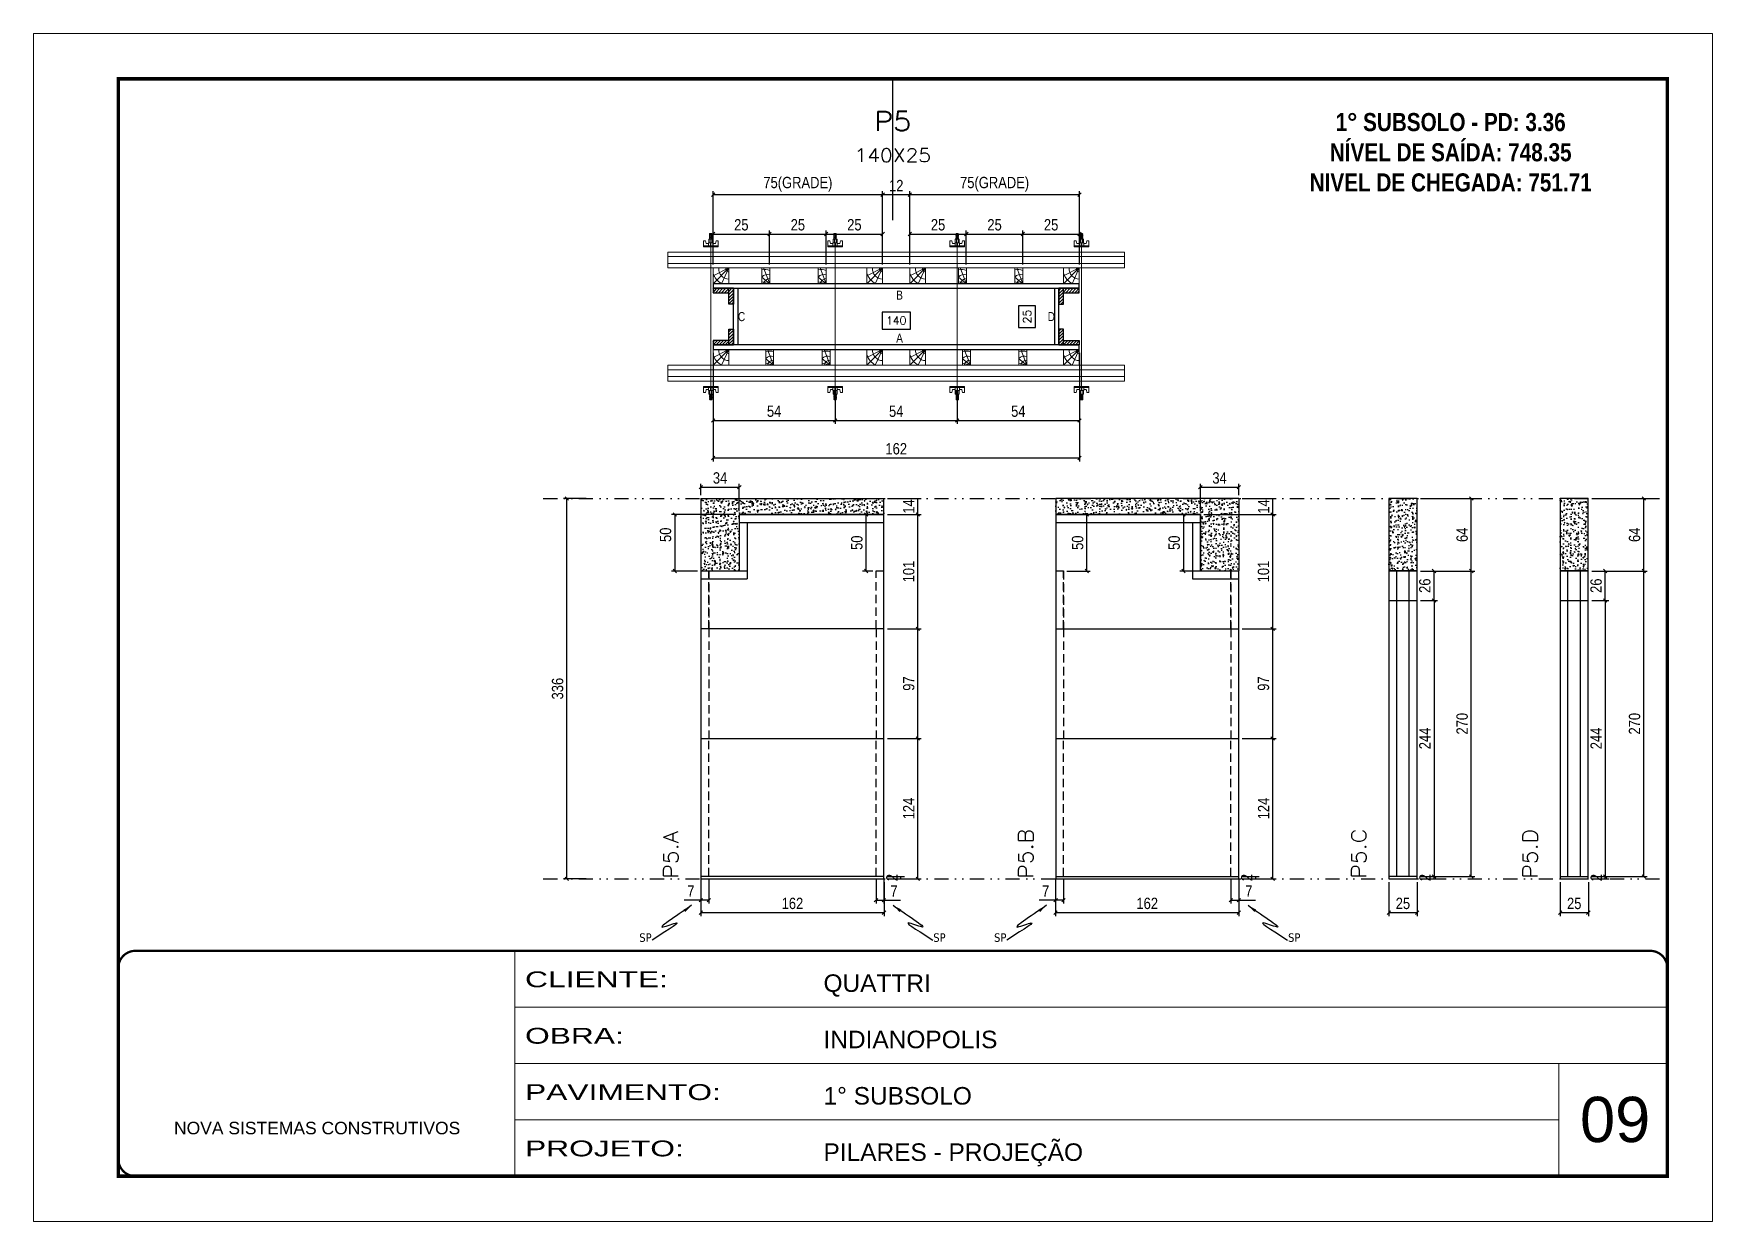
# Model space of a CAD drawing. Header units: millimetres. Extents: x 1945 to 8225, y 304 to 15137.
# Drawn here: x 1945 to 3430, y 11790 to 12840 of the extents above; entities that cross this region are included whole.
import ezdxf
from ezdxf.enums import TextEntityAlignment as Align

# ---------------------------------------------------------------- set-up
doc = ezdxf.new("R2010")
doc.units = ezdxf.units.MM
for name, pattern in [('CONTINUO', [0]), ('DASHED', [0.75, 0.5, -0.25]), ('DIVIDE2', [0.625, 0.25, -0.125, 0, -0.125, 0, -0.125]), ('HIDDEN', [0.375, 0.25, -0.125])]:
    doc.linetypes.add(name, pattern=pattern)
for name, color, linetype, lineweight in [('CARIMBO', 255, 'Continuous', 9), ('Folhas', 255, 'Continuous', 9), ('Hachura', 251, 'Continuous', 9), ('Madeira', 126, 'Continuous', 18), ('Perfil Metálico', 224, 'Continuous', 18), ('SARRAFO DE PRESSAO', 251, 'DASHED', 9), ('Texto Seção', 7, 'Continuous', 15)]:
    doc.layers.add(name, color=color, linetype=linetype, lineweight=lineweight)
for name, color, linetype in [('COTA', 241, 'Continuous'), ('NOMENCLATURA', 7, 'Continuous'), ('Nível', 160, 'Continuous'), ('Painéis', 200, 'Continuous'), ('PONTALETE', 7, 'Continuous'), ('SARR_2.2x7', 40, 'Continuous'), ('SARRAFO', 251, 'Continuous'), ('texto', 7, 'Continuous'), ('Texto de Titulo', 7, 'Continuous'), ('Texto Qtd Sarr', 242, 'Continuous')]:
    doc.layers.add(name, color=color, linetype=linetype)
doc.styles.add('ARIAL', font='arial.ttf')
doc.styles.add('COTA TECNICA', font='techl___.ttf', dxfattribs={"height": 10})
doc.styles.add('COTA TECNICA 2X', font='techl___.ttf', dxfattribs={"height": 10})
doc.styles.add('REGUA-120', font='ROMANS.shx', dxfattribs={"height": 15})
doc.styles.add('ROMANC', font='techb___.ttf', dxfattribs={"height": 2.5})
doc.styles.add('ROMANS', font='romans.shx')
doc.styles.get("Standard").update_dxf_attribs({"font": 'arial.ttf'})
doc.styles.add('Tecnologia', font='')
doc.styles.get('Tecnologia').set_extended_font_data('Forgotten Futurist')
doc.dimstyles.new('cotax2', dxfattribs={"dimtxt": 10, "dimasz": 3, "dimexe": 3, "dimexo": 3, "dimgap": 3, "dimtad": 1, "dimdec": 1, "dimlfac": 0.5, "dimzin": 12, "dimdsep": 46, "dimtxsty": 'COTA TECNICA 2X', "dimblk1": 'OBLIQUE', "dimblk2": 'OBLIQUE', "dimsah": 1, "dimcen": 0.9, "dimclrd": 256, "dimclre": 256, "dimclrt": 256, "dimadec": 1, "dimazin": 3, "dimtfac": 1, "dimtdec": 1, "dimtmove": 2, "dimatfit": 3, "dimfxl": 1, "dimtolj": 1, "dimtzin": 12, "dimarcsym": 0})
doc.dimstyles.new('PAINEL', dxfattribs={"dimtxt": 10, "dimasz": 3, "dimexe": 3, "dimexo": 3, "dimgap": 3, "dimtad": 1, "dimdec": 1, "dimzin": 12, "dimdsep": 46, "dimtxsty": 'COTA TECNICA', "dimblk1": 'OBLIQUE', "dimblk2": 'OBLIQUE', "dimsah": 1, "dimcen": 0.9, "dimclrd": 4, "dimclre": 4, "dimclrt": 240, "dimadec": 1, "dimazin": 3, "dimtfac": 1, "dimtdec": 1, "dimtmove": 0, "dimatfit": 3, "dimfxl": 1, "dimtolj": 1, "dimtzin": 12, "dimarcsym": 0})
doc.dimstyles.new('PAINEL-NOVA', dxfattribs={"dimtxt": 10, "dimasz": 3, "dimexe": 3, "dimexo": 3, "dimgap": 3, "dimtad": 1, "dimdec": 1, "dimzin": 12, "dimdsep": 46, "dimtxsty": 'COTA TECNICA', "dimblk1": 'OBLIQUE', "dimblk2": 'OBLIQUE', "dimsah": 1, "dimcen": 0.9, "dimclrd": 4, "dimclre": 4, "dimclrt": 240, "dimadec": 1, "dimazin": 3, "dimtfac": 1, "dimtdec": 1, "dimtix": 1, "dimtmove": 0, "dimatfit": 3, "dimfxl": 1, "dimtolj": 1, "dimtzin": 12, "dimarcsym": 0})
doc.dimstyles.new('SECÇÃO 2', dxfattribs={"dimtxt": 7, "dimasz": 6, "dimexe": 0.18, "dimexo": 2, "dimgap": -4, "dimtad": 3, "dimdec": 1, "dimlfac": 0.5, "dimzin": 12, "dimdsep": 46, "dimtxsty": 'ROMANS', "dimblk": 'ARCHTICK', "dimcen": 0.09, "dimse1": 1, "dimse2": 1, "dimsd1": 1, "dimsd2": 1, "dimclrd": 180, "dimclre": 5, "dimclrt": 1, "dimadec": 0, "dimazin": 3, "dimtfac": 1, "dimtdec": 1, "dimtofl": 0, "dimtmove": 0, "dimatfit": 3, "dimldrblk": 'ARCHTICK', "dimfxl": 1, "dimtolj": 1, "dimtzin": 0, "dimarcsym": 0})
doc.dimstyles.get("Standard").update_dxf_attribs({"dimtxt": 0.18, "dimasz": 0.18, "dimexe": 0.18, "dimexo": 0.0625, "dimgap": 0.09, "dimtad": 0, "dimtih": 1, "dimtoh": 1, "dimdec": 4, "dimzin": 0, "dimdsep": 46, "dimtxsty": 'Standard', "dimcen": 0.09, "dimadec": 0, "dimazin": 0, "dimtfac": 1, "dimtdec": 4, "dimtofl": 0, "dimtmove": 0, "dimatfit": 3, "dimfxl": 1, "dimtolj": 1, "dimtzin": 0, "dimarcsym": 0})
pattern_1 = [(51, (1085.0734, 12528.924), (9.121755, -0.637855), [0.9525, -10.4775]), (356, (1085.073, 12528.924), (-1.928623, 9.520633), [0.762, -8.38203]), (101.45144, (1085.834, 12528.871), (7.19313, 8.88278), [0.8095, -8.90451]), (47.1842, (1085.029, 12531.464), (13.588575, -1.86525), [1.42875, -15.71625]), (97.6356, (1086.161, 12531.308), (11.65249, 12.57659), [1.21425, -13.35678]), (352.1842, (1085.029, 12531.464), (11.65249, 12.57659), [1.143, -12.57299]), (22, (1086.31, 12530.851), (7.668804, -4.98018), [0.9525, -10.4775]), (327, (1086.31, 12530.851), (2.928905, 9.261925), [0.762, -8.382]), (72.45145, (1086.949, 12530.436), (10.59771, 4.281746), [0.8095, -8.904497]), (38.5, (1085.0734, 12528.924), (0.080622, 4.229803), [0, -8.2804, 0, -8.509, 0, -8.41375]), (8.5, (1085.0734, 12528.924), (3.253055, 5.066574), [0, -4.8514, 0, -8.0899, 0, -3.20675]), (328.5, (1082.2418, 12528.8746), (6.783496, -0.1680745), [0, -3.175, 0, -9.906, 0, -13.1445]), (318.5, (1080.972, 12528.8524), (7.383143, 1.400391), [0, -4.1275, 0, -6.5786, 0, -9.3345])]
pattern_2 = [(51, (966.939, 12528.924), (9.121755, -0.637855), [0.9525, -10.4775]), (356, (966.939, 12528.924), (-1.928623, 9.520633), [0.762, -8.38203]), (101.45144, (967.699, 12528.871), (7.193132, 8.882778), [0.8095, -8.904512]), (47.1842, (966.895, 12531.464), (13.588575, -1.86525), [1.42875, -15.71625]), (97.63556, (968.027, 12531.308), (11.65249, 12.576586), [1.21425, -13.35678]), (352.18415, (966.895, 12531.464), (11.65249, 12.57659), [1.143, -12.57299]), (22, (968.1756, 12530.851), (7.668804, -4.98018), [0.9525, -10.4775]), (327, (968.176, 12530.851), (2.928905, 9.261925), [0.762, -8.382]), (72.45145, (968.815, 12530.436), (10.59771, 4.281746), [0.8095, -8.904497]), (38.5, (966.939, 12528.924), (0.080622, 4.229803), [0, -8.2804, 0, -8.509, 0, -8.41375]), (8.5, (966.939, 12528.924), (3.253055, 5.066574), [0, -4.8514, 0, -8.0899, 0, -3.20675]), (328.5, (964.1073, 12528.8746), (6.783496, -0.1680745), [0, -3.175, 0, -9.906, 0, -13.1445]), (318.5, (962.8375, 12528.8524), (7.383143, 1.400391), [0, -4.1275, 0, -6.5786, 0, -9.3345])]
pattern_3 = [(46, (4232.8572, 12424.7808), (-1.3703423, 1.3233242), [])]

msp = doc.modelspace()

# ---------------------------------------------------------------- texts
at = {"layer": 'CARIMBO', "style": 'ARIAL'}
msp.add_text('09', height=40, dxfattribs=at).set_placement((3312.72, 11860.1))
at = {"layer": 'NOMENCLATURA', "linetype": 'Continuous', "ltscale": 30, "width": 0.8}
for s, p in [('B', (2707.86, 12604.78)), ('C', (2567.86, 12585.78)), ('D', (2841.86, 12585.78)), ('A', (2707.86, 12566.78))]:
    msp.add_text(s, height=8, dxfattribs=at).set_placement(p)
at = {"layer": 'NOMENCLATURA', "color": 2, "insert": (3198.35, 12769.75), "char_height": 16, "attachment_point": 2, "style": 'ROMANC'}
msp.add_mtext_dynamic_manual_height_columns('1° SUBSOLO - PD: 3.36\\PNÍVEL DE SAÍDA: 748.35\\PNIVEL DE CHEGADA: 751.71', width=449.0761, gutter_width=1, heights=[0], dxfattribs=at)
at = {"layer": 'Texto Seção', "style": 'REGUA-120', "width": 1.1}
for s, p in [('P5.A', (2515.07, 12092.92)), ('P5.B', (2828.94, 12092.92)), ('P5.C', (3123.62, 12092.92)), ('P5.D', (3275.06, 12092.92))]:
    msp.add_text(s, height=13, rotation=90, dxfattribs=at).set_placement(p)

# ---------------------------------------------------------------- blocks, each defined once
blk = doc.blocks.new('9999999999')
at = {"color": 30, "linetype": 'CONTINUO'}
for p, q in [((98564.6, 34230.2), (98564.6, 34429.4)), ((98564.6, 34379.6), (99584, 34379.6)), ((98564.6, 34329.8), (99488, 34329.8)), ((99584, 34329.8), (99488, 34329.8)), ((99488, 34329.8), (99488, 34230.2)), ((98564.6, 34280), (99488, 34280))]:
    blk.add_line(p, q, dxfattribs=at)
at = {"color": 30, "linetype": 'CONTINUO', "const_width": 2}
blk.add_lwpolyline([(99584, 34230.2), (99584, 34414.4, 0.414214), (99569, 34429.4), (98229, 34429.4, 0.414214), (98214, 34414.4), (98214, 34245.2, 0.414214), (98229, 34230.2), (99584, 34230.2)], format="xyb", dxfattribs=at)
at = {"layer": 'Folhas'}
blk.add_lwpolyline([(98139, 34190.2), (99624, 34190.2), (99624, 35240.2), (98139, 35240.2)], close=True, dxfattribs=at)
at = {"layer": 'Folhas', "color": 30, "const_width": 3}
blk.add_lwpolyline([(98214, 34230.2), (99584, 34230.2), (99584, 35200.2), (98214, 35200.2)], close=True, dxfattribs=at)
at = {"color": 7, "linetype": 'Continuous', "ltscale": 5, "style": 'ARIAL'}
for s, height, p in [('QUATTRI', 15.48, (98837.7, 34393.1)), ('INDIANOPOLIS', 15.483, (98837.7, 34343.3)), ('1° SUBSOLO', 15.48, (98837.7, 34293.5)), ('NOVA SISTEMAS CONSTRUTIVOS', 11.059, (98263.2, 34267.2)), ('PILARES - PROJEÇÃO', 15.483, (98837.7, 34243.7))]:
    blk.add_text(s, height=height, dxfattribs=at).set_placement(p)
at = {"layer": 'Folhas', "color": 7, "style": 'Tecnologia', "width": 1.5}
for s, p in [('CLIENTE:', (98573.7, 34397.2)), ('OBRA:', (98573.7, 34347.3)), ('PAVIMENTO:', (98573.7, 34297.5)), ('PROJETO:', (98573.7, 34247.7))]:
    blk.add_text(s, height=14, dxfattribs=at).set_placement(p)
blk = doc.blocks.new('_Oblique')
at = {"color": 0, "linetype": 'ByBlock', "lineweight": -2}
blk.add_line((-0.5, -0.5), (0.5, 0.5), dxfattribs=at)
blk = doc.blocks.new('*D670')
at = {"layer": 'COTA', "color": 4, "linetype": 'Continuous', "lineweight": -2, "ltscale": 30, "transparency": 16777216}
for p, q in [((3171.6, 12338.9), (3186.6, 12338.9)), ((3183.6, 12338.9), (3183.6, 12094.9)), ((3171.6, 12094.9), (3186.6, 12094.9))]:
    blk.add_line(p, q, dxfattribs=at)
at = {"layer": 'Defpoints', "color": 0, "linetype": 'Continuous', "ltscale": 30, "transparency": 16777216}
for p in [(3168.6, 12338.9), (3168.6, 12094.9), (3183.6, 12094.9)]:
    blk.add_point(p, dxfattribs=at)
at = {"layer": 'COTA', "color": 4, "linetype": 'Continuous', "lineweight": -2, "ltscale": 30, "transparency": 16777216, "xscale": 3, "yscale": 3, "zscale": 3}
for p, rotation in [((3183.6, 12338.9), 90), ((3183.6, 12094.9), 270)]:
    blk.add_blockref('_Oblique', p, dxfattribs=dict(at, rotation=rotation))
at = {"layer": 'COTA', "color": 240, "linetype": 'Continuous', "ltscale": 30, "transparency": 16777216, "insert": (3175.5, 12216.9), "char_height": 10, "attachment_point": 5, "rotation": 90, "style": 'COTA TECNICA'}
blk.add_mtext('\\A1;244', dxfattribs=at)
blk = doc.blocks.new('*D671')
at = {"layer": 'COTA', "color": 4, "linetype": 'Continuous', "lineweight": -2, "ltscale": 30, "transparency": 16777216}
for p, q in [((3171.6, 12364.9), (3186.6, 12364.9)), ((3183.6, 12338.9), (3183.6, 12364.9)), ((3171.6, 12338.9), (3186.6, 12338.9))]:
    blk.add_line(p, q, dxfattribs=at)
at = {"layer": 'Defpoints', "color": 0, "linetype": 'Continuous', "ltscale": 30, "transparency": 16777216}
for p in [(3168.6, 12364.9), (3183.6, 12364.9), (3168.6, 12338.9)]:
    blk.add_point(p, dxfattribs=at)
at = {"layer": 'COTA', "color": 4, "linetype": 'Continuous', "lineweight": -2, "ltscale": 30, "transparency": 16777216, "xscale": 3, "yscale": 3, "zscale": 3}
for p, rotation in [((3183.6, 12364.9), 90), ((3183.6, 12338.9), 270)]:
    blk.add_blockref('_Oblique', p, dxfattribs=dict(at, rotation=rotation))
at = {"layer": 'COTA', "color": 240, "linetype": 'Continuous', "ltscale": 30, "transparency": 16777216, "insert": (3175.5, 12351.9), "char_height": 10, "attachment_point": 5, "rotation": 90, "style": 'COTA TECNICA'}
blk.add_mtext('\\A1;26', dxfattribs=at)
blk = doc.blocks.new('*D672')
at = {"layer": 'COTA', "color": 4, "linetype": 'Continuous', "lineweight": -2, "ltscale": 30, "transparency": 16777216}
for p, q in [((3323.1, 12338.9), (3338.1, 12338.9)), ((3335.1, 12338.9), (3335.1, 12094.9)), ((3323.1, 12094.9), (3338.1, 12094.9))]:
    blk.add_line(p, q, dxfattribs=at)
at = {"layer": 'Defpoints', "color": 0, "linetype": 'Continuous', "ltscale": 30, "transparency": 16777216}
for p in [(3320.1, 12338.9), (3320.1, 12094.9), (3335.1, 12094.9)]:
    blk.add_point(p, dxfattribs=at)
at = {"layer": 'COTA', "color": 4, "linetype": 'Continuous', "lineweight": -2, "ltscale": 30, "transparency": 16777216, "xscale": 3, "yscale": 3, "zscale": 3}
for p, rotation in [((3335.1, 12338.9), 90), ((3335.1, 12094.9), 270)]:
    blk.add_blockref('_Oblique', p, dxfattribs=dict(at, rotation=rotation))
at = {"layer": 'COTA', "color": 240, "linetype": 'Continuous', "ltscale": 30, "transparency": 16777216, "insert": (3327, 12216.9), "char_height": 10, "attachment_point": 5, "rotation": 90, "style": 'COTA TECNICA'}
blk.add_mtext('\\A1;244', dxfattribs=at)
blk = doc.blocks.new('*D673')
at = {"layer": 'COTA', "color": 4, "linetype": 'Continuous', "lineweight": -2, "ltscale": 30, "transparency": 16777216}
for p, q in [((3323.1, 12364.9), (3338.1, 12364.9)), ((3335.1, 12338.9), (3335.1, 12364.9)), ((3323.1, 12338.9), (3338.1, 12338.9))]:
    blk.add_line(p, q, dxfattribs=at)
at = {"layer": 'Defpoints', "color": 0, "linetype": 'Continuous', "ltscale": 30, "transparency": 16777216}
for p in [(3320.1, 12364.9), (3335.1, 12364.9), (3320.1, 12338.9)]:
    blk.add_point(p, dxfattribs=at)
at = {"layer": 'COTA', "color": 4, "linetype": 'Continuous', "lineweight": -2, "ltscale": 30, "transparency": 16777216, "xscale": 3, "yscale": 3, "zscale": 3}
for p, rotation in [((3335.1, 12364.9), 90), ((3335.1, 12338.9), 270)]:
    blk.add_blockref('_Oblique', p, dxfattribs=dict(at, rotation=rotation))
at = {"layer": 'COTA', "color": 240, "linetype": 'Continuous', "ltscale": 30, "transparency": 16777216, "insert": (3327, 12351.9), "char_height": 10, "attachment_point": 5, "rotation": 90, "style": 'COTA TECNICA'}
blk.add_mtext('\\A1;26', dxfattribs=at)
blk = doc.blocks.new('*D32')
at = {"layer": 'COTA', "color": 4, "linetype": 'Continuous', "lineweight": -2, "ltscale": 30, "transparency": 16777216}
for p, q in [((2700.1, 12094.9), (2715.1, 12094.9)), ((2700.1, 12092.9), (2715.1, 12092.9)), ((2712.1, 12092.9), (2712.1, 12094.9))]:
    blk.add_line(p, q, dxfattribs=at)
at = {"layer": 'Defpoints', "color": 0, "linetype": 'Continuous', "ltscale": 30, "transparency": 16777216}
for p in [(2697.1, 12094.9), (2697.1, 12092.9), (2712.1, 12094.9)]:
    blk.add_point(p, dxfattribs=at)
at = {"layer": 'COTA', "color": 240, "linetype": 'Continuous', "ltscale": 30, "transparency": 16777216, "insert": (2704.1, 12093.9), "char_height": 10, "attachment_point": 5, "rotation": 90, "style": 'COTA TECNICA'}
blk.add_mtext('\\A1;2', dxfattribs=at)
blk = doc.blocks.new('*D33')
at = {"layer": 'COTA', "color": 4, "linetype": 'Continuous', "lineweight": -2, "ltscale": 30, "transparency": 16777216}
for p, q in [((2700.1, 12313.9), (2730.1, 12313.9)), ((2727.1, 12216.9), (2727.1, 12313.9)), ((2700.1, 12216.9), (2730.1, 12216.9))]:
    blk.add_line(p, q, dxfattribs=at)
at = {"layer": 'Defpoints', "color": 0, "linetype": 'Continuous', "ltscale": 30, "transparency": 16777216}
for p in [(2697.1, 12313.9), (2727.1, 12313.9), (2697.1, 12216.9)]:
    blk.add_point(p, dxfattribs=at)
at = {"layer": 'COTA', "color": 4, "linetype": 'Continuous', "lineweight": -2, "ltscale": 30, "transparency": 16777216, "xscale": 3, "yscale": 3, "zscale": 3}
for p, rotation in [((2727.1, 12313.9), 90), ((2727.1, 12216.9), 270)]:
    blk.add_blockref('_Oblique', p, dxfattribs=dict(at, rotation=rotation))
at = {"layer": 'COTA', "color": 240, "linetype": 'Continuous', "ltscale": 30, "transparency": 16777216, "insert": (2719, 12265.4), "char_height": 10, "attachment_point": 5, "rotation": 90, "style": 'COTA TECNICA'}
blk.add_mtext('\\A1;97', dxfattribs=at)
blk = doc.blocks.new('*D34')
at = {"layer": 'COTA', "color": 4, "linetype": 'Continuous', "lineweight": -2, "ltscale": 30, "transparency": 16777216}
for p, q in [((2700.1, 12414.9), (2730.1, 12414.9)), ((2727.1, 12313.9), (2727.1, 12414.9)), ((2700.1, 12313.9), (2730.1, 12313.9))]:
    blk.add_line(p, q, dxfattribs=at)
at = {"layer": 'Defpoints', "color": 0, "linetype": 'Continuous', "ltscale": 30, "transparency": 16777216}
for p in [(2697.1, 12414.9), (2727.1, 12414.9), (2697.1, 12313.9)]:
    blk.add_point(p, dxfattribs=at)
at = {"layer": 'COTA', "color": 4, "linetype": 'Continuous', "lineweight": -2, "ltscale": 30, "transparency": 16777216, "xscale": 3, "yscale": 3, "zscale": 3}
for p, rotation in [((2727.1, 12414.9), 90), ((2727.1, 12313.9), 270)]:
    blk.add_blockref('_Oblique', p, dxfattribs=dict(at, rotation=rotation))
at = {"layer": 'COTA', "color": 240, "linetype": 'Continuous', "ltscale": 30, "transparency": 16777216, "insert": (2719, 12364.4), "char_height": 10, "attachment_point": 5, "rotation": 90, "style": 'COTA TECNICA'}
blk.add_mtext('\\A1;101', dxfattribs=at)
blk = doc.blocks.new('*D35')
at = {"layer": 'COTA', "color": 4, "linetype": 'Continuous', "lineweight": -2, "ltscale": 30, "transparency": 16777216}
for p, q in [((2700.1, 12428.9), (2730.1, 12428.9)), ((2700.1, 12414.9), (2730.1, 12414.9)), ((2727.1, 12414.9), (2727.1, 12428.9))]:
    blk.add_line(p, q, dxfattribs=at)
at = {"layer": 'Defpoints', "color": 0, "linetype": 'Continuous', "ltscale": 30, "transparency": 16777216}
for p in [(2697.1, 12428.9), (2697.1, 12414.9), (2727.1, 12428.9)]:
    blk.add_point(p, dxfattribs=at)
at = {"layer": 'COTA', "color": 240, "linetype": 'Continuous', "ltscale": 30, "transparency": 16777216, "insert": (2719, 12421.9), "char_height": 10, "attachment_point": 5, "rotation": 90, "style": 'COTA TECNICA'}
blk.add_mtext('\\A1;14', dxfattribs=at)
blk = doc.blocks.new('*D36')
at = {"layer": 'COTA', "color": 4, "linetype": 'Continuous', "lineweight": -2, "ltscale": 30, "transparency": 16777216}
for p, q in [((2700.1, 12216.9), (2730.1, 12216.9)), ((2727.1, 12092.9), (2727.1, 12216.9)), ((2700.1, 12092.9), (2730.1, 12092.9))]:
    blk.add_line(p, q, dxfattribs=at)
at = {"layer": 'Defpoints', "color": 0, "linetype": 'Continuous', "ltscale": 30, "transparency": 16777216}
for p in [(2697.1, 12216.9), (2727.1, 12216.9), (2697.1, 12092.9)]:
    blk.add_point(p, dxfattribs=at)
at = {"layer": 'COTA', "color": 4, "linetype": 'Continuous', "lineweight": -2, "ltscale": 30, "transparency": 16777216, "xscale": 3, "yscale": 3, "zscale": 3}
for p, rotation in [((2727.1, 12216.9), 90), ((2727.1, 12092.9), 270)]:
    blk.add_blockref('_Oblique', p, dxfattribs=dict(at, rotation=rotation))
at = {"layer": 'COTA', "color": 240, "linetype": 'Continuous', "ltscale": 30, "transparency": 16777216, "insert": (2719, 12154.9), "char_height": 10, "attachment_point": 5, "rotation": 90, "style": 'COTA TECNICA'}
blk.add_mtext('\\A1;124', dxfattribs=at)
blk = doc.blocks.new('*D37')
at = {"layer": 'COTA', "color": 4, "linetype": 'Continuous', "lineweight": -2, "ltscale": 30, "transparency": 16777216}
for p, q in [((2535.1, 12089.9), (2535.1, 12059.9)), ((2697.1, 12089.9), (2697.1, 12059.9)), ((2535.1, 12062.9), (2697.1, 12062.9))]:
    blk.add_line(p, q, dxfattribs=at)
at = {"layer": 'Defpoints', "color": 0, "linetype": 'Continuous', "ltscale": 30, "transparency": 16777216}
for p in [(2535.1, 12092.9), (2697.1, 12092.9), (2697.1, 12062.9)]:
    blk.add_point(p, dxfattribs=at)
at = {"layer": 'COTA', "color": 4, "linetype": 'Continuous', "lineweight": -2, "ltscale": 30, "transparency": 16777216, "xscale": 3, "yscale": 3, "zscale": 3, "rotation": 180}
blk.add_blockref('_Oblique', (2535.1, 12062.9), dxfattribs=at)
at = {"layer": 'COTA', "color": 4, "linetype": 'Continuous', "lineweight": -2, "ltscale": 30, "transparency": 16777216, "xscale": 3, "yscale": 3, "zscale": 3}
blk.add_blockref('_Oblique', (2697.1, 12062.9), dxfattribs=at)
at = {"layer": 'COTA', "color": 240, "linetype": 'Continuous', "ltscale": 30, "transparency": 16777216, "insert": (2616.1, 12071), "char_height": 10, "attachment_point": 5, "style": 'COTA TECNICA'}
blk.add_mtext('\\A1;162', dxfattribs=at)
blk = doc.blocks.new('*D25')
at = {"layer": 'COTA', "color": 4, "linetype": 'ByBlock', "lineweight": -2, "transparency": 16777216}
for p, q in [((4967.6, 7361.8), (4967.6, 7339.8)), ((4974.6, 7361.8), (4974.6, 7339.8)), ((4967.6, 7342.8), (4952.9, 7342.8)), ((4974.6, 7342.8), (4967.6, 7342.8))]:
    blk.add_line(p, q, dxfattribs=at)
at = {"layer": 'Defpoints', "color": 0, "linetype": 'ByBlock', "transparency": 16777216}
for p in [(4967.6, 7364.8), (4974.6, 7364.8), (4967.6, 7342.8)]:
    blk.add_point(p, dxfattribs=at)
at = {"layer": 'COTA', "color": 4, "linetype": 'ByBlock', "lineweight": -2, "transparency": 16777216, "xscale": 3, "yscale": 3, "zscale": 3, "rotation": 180}
blk.add_blockref('_Oblique', (4967.6, 7342.8), dxfattribs=at)
at = {"layer": 'COTA', "color": 4, "linetype": 'ByBlock', "lineweight": -2, "transparency": 16777216, "xscale": 3, "yscale": 3, "zscale": 3}
blk.add_blockref('_Oblique', (4974.6, 7342.8), dxfattribs=at)
at = {"layer": 'COTA', "color": 240, "linetype": 'ByBlock', "transparency": 16777216, "insert": (4958.8, 7350.9), "char_height": 10, "attachment_point": 5, "style": 'COTA TECNICA'}
blk.add_mtext('\\A1;7', dxfattribs=at)
blk = doc.blocks.new('*D27')
at = {"layer": 'COTA', "color": 4, "linetype": 'ByBlock', "lineweight": -2, "transparency": 16777216}
for p, q in [((131596, 29930.8), (131596, 29908.7)), ((131603, 29930.7), (131603, 29908.7)), ((131596, 29911.7), (131603, 29911.7)), ((131603, 29911.7), (131617.8, 29911.7))]:
    blk.add_line(p, q, dxfattribs=at)
at = {"layer": 'Defpoints', "color": 0, "linetype": 'ByBlock', "transparency": 16777216}
for p in [(131596, 29933.8), (131603, 29933.7), (131603, 29911.7)]:
    blk.add_point(p, dxfattribs=at)
at = {"layer": 'COTA', "color": 4, "linetype": 'ByBlock', "lineweight": -2, "transparency": 16777216, "xscale": 3, "yscale": 3, "zscale": 3, "rotation": 180}
blk.add_blockref('_Oblique', (131596, 29911.7), dxfattribs=at)
at = {"layer": 'COTA', "color": 4, "linetype": 'ByBlock', "lineweight": -2, "transparency": 16777216, "xscale": 3, "yscale": 3, "zscale": 3}
blk.add_blockref('_Oblique', (131603, 29911.7), dxfattribs=at)
at = {"layer": 'COTA', "color": 240, "linetype": 'ByBlock', "transparency": 16777216, "insert": (131611.9, 29919.7), "char_height": 10, "attachment_point": 5, "style": 'COTA TECNICA'}
blk.add_mtext('\\A1;7', dxfattribs=at)
blk = doc.blocks.new('*D38')
at = {"layer": 'COTA', "color": 4, "linetype": 'Continuous', "lineweight": -2, "ltscale": 30, "transparency": 16777216}
for p, q in [((3013.9, 12094.9), (3028.9, 12094.9)), ((3013.9, 12092.9), (3028.9, 12092.9)), ((3025.9, 12092.9), (3025.9, 12094.9))]:
    blk.add_line(p, q, dxfattribs=at)
at = {"layer": 'Defpoints', "color": 0, "linetype": 'Continuous', "ltscale": 30, "transparency": 16777216}
for p in [(3010.9, 12094.9), (3010.9, 12092.9), (3025.9, 12094.9)]:
    blk.add_point(p, dxfattribs=at)
at = {"layer": 'COTA', "color": 240, "linetype": 'Continuous', "ltscale": 30, "transparency": 16777216, "insert": (3017.9, 12093.9), "char_height": 10, "attachment_point": 5, "rotation": 90, "style": 'COTA TECNICA'}
blk.add_mtext('\\A1;2', dxfattribs=at)
blk = doc.blocks.new('*D39')
at = {"layer": 'COTA', "color": 4, "linetype": 'Continuous', "lineweight": -2, "ltscale": 30, "transparency": 16777216}
for p, q in [((3013.9, 12313.9), (3043.9, 12313.9)), ((3040.9, 12216.9), (3040.9, 12313.9)), ((3013.9, 12216.9), (3043.9, 12216.9))]:
    blk.add_line(p, q, dxfattribs=at)
at = {"layer": 'Defpoints', "color": 0, "linetype": 'Continuous', "ltscale": 30, "transparency": 16777216}
for p in [(3010.9, 12313.9), (3040.9, 12313.9), (3010.9, 12216.9)]:
    blk.add_point(p, dxfattribs=at)
at = {"layer": 'COTA', "color": 4, "linetype": 'Continuous', "lineweight": -2, "ltscale": 30, "transparency": 16777216, "xscale": 3, "yscale": 3, "zscale": 3}
for p, rotation in [((3040.9, 12313.9), 90), ((3040.9, 12216.9), 270)]:
    blk.add_blockref('_Oblique', p, dxfattribs=dict(at, rotation=rotation))
at = {"layer": 'COTA', "color": 240, "linetype": 'Continuous', "ltscale": 30, "transparency": 16777216, "insert": (3032.8, 12265.4), "char_height": 10, "attachment_point": 5, "rotation": 90, "style": 'COTA TECNICA'}
blk.add_mtext('\\A1;97', dxfattribs=at)
blk = doc.blocks.new('*D40')
at = {"layer": 'COTA', "color": 4, "linetype": 'Continuous', "lineweight": -2, "ltscale": 30, "transparency": 16777216}
for p, q in [((2979.9, 12414.9), (3043.9, 12414.9)), ((3040.9, 12313.9), (3040.9, 12414.9)), ((3013.9, 12313.9), (3043.9, 12313.9))]:
    blk.add_line(p, q, dxfattribs=at)
at = {"layer": 'Defpoints', "color": 0, "linetype": 'Continuous', "ltscale": 30, "transparency": 16777216}
for p in [(2976.9, 12414.9), (3040.9, 12414.9), (3010.9, 12313.9)]:
    blk.add_point(p, dxfattribs=at)
at = {"layer": 'COTA', "color": 4, "linetype": 'Continuous', "lineweight": -2, "ltscale": 30, "transparency": 16777216, "xscale": 3, "yscale": 3, "zscale": 3}
for p, rotation in [((3040.9, 12414.9), 90), ((3040.9, 12313.9), 270)]:
    blk.add_blockref('_Oblique', p, dxfattribs=dict(at, rotation=rotation))
at = {"layer": 'COTA', "color": 240, "linetype": 'Continuous', "ltscale": 30, "transparency": 16777216, "insert": (3032.8, 12364.4), "char_height": 10, "attachment_point": 5, "rotation": 90, "style": 'COTA TECNICA'}
blk.add_mtext('\\A1;101', dxfattribs=at)
blk = doc.blocks.new('*D41')
at = {"layer": 'COTA', "color": 4, "linetype": 'Continuous', "lineweight": -2, "ltscale": 30, "transparency": 16777216}
for p, q in [((2979.9, 12414.9), (3043.9, 12414.9)), ((3013.9, 12428.9), (3043.9, 12428.9)), ((3040.9, 12414.9), (3040.9, 12428.9))]:
    blk.add_line(p, q, dxfattribs=at)
at = {"layer": 'Defpoints', "color": 0, "linetype": 'Continuous', "ltscale": 30, "transparency": 16777216}
for p in [(2976.9, 12414.9), (3010.9, 12428.9), (3040.9, 12428.9)]:
    blk.add_point(p, dxfattribs=at)
at = {"layer": 'COTA', "color": 240, "linetype": 'Continuous', "ltscale": 30, "transparency": 16777216, "insert": (3032.9, 12421.9), "char_height": 10, "attachment_point": 5, "rotation": 90, "style": 'COTA TECNICA'}
blk.add_mtext('\\A1;14', dxfattribs=at)
blk = doc.blocks.new('*D42')
at = {"layer": 'COTA', "color": 4, "linetype": 'Continuous', "lineweight": -2, "ltscale": 30, "transparency": 16777216}
for p, q in [((3013.9, 12216.9), (3043.9, 12216.9)), ((3040.9, 12092.9), (3040.9, 12216.9)), ((3013.9, 12092.9), (3043.9, 12092.9))]:
    blk.add_line(p, q, dxfattribs=at)
at = {"layer": 'Defpoints', "color": 0, "linetype": 'Continuous', "ltscale": 30, "transparency": 16777216}
for p in [(3010.9, 12216.9), (3040.9, 12216.9), (3010.9, 12092.9)]:
    blk.add_point(p, dxfattribs=at)
at = {"layer": 'COTA', "color": 4, "linetype": 'Continuous', "lineweight": -2, "ltscale": 30, "transparency": 16777216, "xscale": 3, "yscale": 3, "zscale": 3}
for p, rotation in [((3040.9, 12216.9), 90), ((3040.9, 12092.9), 270)]:
    blk.add_blockref('_Oblique', p, dxfattribs=dict(at, rotation=rotation))
at = {"layer": 'COTA', "color": 240, "linetype": 'Continuous', "ltscale": 30, "transparency": 16777216, "insert": (3032.9, 12154.9), "char_height": 10, "attachment_point": 5, "rotation": 90, "style": 'COTA TECNICA'}
blk.add_mtext('\\A1;124', dxfattribs=at)
blk = doc.blocks.new('*D43')
at = {"layer": 'COTA', "color": 4, "linetype": 'Continuous', "lineweight": -2, "ltscale": 30, "transparency": 16777216}
for p, q in [((2848.9, 12089.9), (2848.9, 12059.9)), ((3010.9, 12089.9), (3010.9, 12059.9)), ((2848.9, 12062.9), (3010.9, 12062.9))]:
    blk.add_line(p, q, dxfattribs=at)
at = {"layer": 'Defpoints', "color": 0, "linetype": 'Continuous', "ltscale": 30, "transparency": 16777216}
for p in [(2848.9, 12092.9), (3010.9, 12092.9), (3010.9, 12062.9)]:
    blk.add_point(p, dxfattribs=at)
at = {"layer": 'COTA', "color": 4, "linetype": 'Continuous', "lineweight": -2, "ltscale": 30, "transparency": 16777216, "xscale": 3, "yscale": 3, "zscale": 3, "rotation": 180}
blk.add_blockref('_Oblique', (2848.9, 12062.9), dxfattribs=at)
at = {"layer": 'COTA', "color": 4, "linetype": 'Continuous', "lineweight": -2, "ltscale": 30, "transparency": 16777216, "xscale": 3, "yscale": 3, "zscale": 3}
blk.add_blockref('_Oblique', (3010.9, 12062.9), dxfattribs=at)
at = {"layer": 'COTA', "color": 240, "linetype": 'Continuous', "ltscale": 30, "transparency": 16777216, "insert": (2929.9, 12071), "char_height": 10, "attachment_point": 5, "style": 'COTA TECNICA'}
blk.add_mtext('\\A1;162', dxfattribs=at)
blk = doc.blocks.new('*D44')
at = {"layer": 'COTA', "color": 4, "linetype": 'Continuous', "lineweight": -2, "ltscale": 30, "transparency": 16777216}
for p, q in [((3171.6, 12094.9), (3186.6, 12094.9)), ((3171.6, 12092.9), (3186.6, 12092.9)), ((3183.6, 12092.9), (3183.6, 12094.9))]:
    blk.add_line(p, q, dxfattribs=at)
at = {"layer": 'Defpoints', "color": 0, "linetype": 'Continuous', "ltscale": 30, "transparency": 16777216}
for p in [(3168.6, 12094.9), (3168.6, 12092.9), (3183.6, 12094.9)]:
    blk.add_point(p, dxfattribs=at)
at = {"layer": 'COTA', "color": 240, "linetype": 'Continuous', "ltscale": 30, "transparency": 16777216, "insert": (3175.6, 12093.9), "char_height": 10, "attachment_point": 5, "rotation": 90, "style": 'COTA TECNICA'}
blk.add_mtext('\\A1;2', dxfattribs=at)
blk = doc.blocks.new('*D45')
at = {"layer": 'COTA', "color": 4, "linetype": 'Continuous', "lineweight": -2, "ltscale": 30, "transparency": 16777216}
for p, q in [((3171.6, 12364.9), (3219.6, 12364.9)), ((3216.6, 12094.9), (3216.6, 12364.9)), ((3171.6, 12094.9), (3219.6, 12094.9))]:
    blk.add_line(p, q, dxfattribs=at)
at = {"layer": 'Defpoints', "color": 0, "linetype": 'Continuous', "ltscale": 30, "transparency": 16777216}
for p in [(3168.6, 12364.9), (3216.6, 12364.9), (3168.6, 12094.9)]:
    blk.add_point(p, dxfattribs=at)
at = {"layer": 'COTA', "color": 4, "linetype": 'Continuous', "lineweight": -2, "ltscale": 30, "transparency": 16777216, "xscale": 3, "yscale": 3, "zscale": 3}
for p, rotation in [((3216.6, 12364.9), 90), ((3216.6, 12094.9), 270)]:
    blk.add_blockref('_Oblique', p, dxfattribs=dict(at, rotation=rotation))
at = {"layer": 'COTA', "color": 240, "linetype": 'Continuous', "ltscale": 30, "transparency": 16777216, "insert": (3208.5, 12229.9), "char_height": 10, "attachment_point": 5, "rotation": 90, "style": 'COTA TECNICA'}
blk.add_mtext('\\A1;270', dxfattribs=at)
blk = doc.blocks.new('*D46')
at = {"layer": 'COTA', "color": 4, "linetype": 'Continuous', "lineweight": -2, "ltscale": 30, "transparency": 16777216}
for p, q in [((3171.6, 12428.9), (3219.6, 12428.9)), ((3216.6, 12364.9), (3216.6, 12428.9)), ((3171.6, 12364.9), (3219.6, 12364.9))]:
    blk.add_line(p, q, dxfattribs=at)
at = {"layer": 'Defpoints', "color": 0, "linetype": 'Continuous', "ltscale": 30, "transparency": 16777216}
for p in [(3168.6, 12428.9), (3216.6, 12428.9), (3168.6, 12364.9)]:
    blk.add_point(p, dxfattribs=at)
at = {"layer": 'COTA', "color": 4, "linetype": 'Continuous', "lineweight": -2, "ltscale": 30, "transparency": 16777216, "xscale": 3, "yscale": 3, "zscale": 3}
for p, rotation in [((3216.6, 12428.9), 90), ((3216.6, 12364.9), 270)]:
    blk.add_blockref('_Oblique', p, dxfattribs=dict(at, rotation=rotation))
at = {"layer": 'COTA', "color": 240, "linetype": 'Continuous', "ltscale": 30, "transparency": 16777216, "insert": (3208.5, 12396.9), "char_height": 10, "attachment_point": 5, "rotation": 90, "style": 'COTA TECNICA'}
blk.add_mtext('\\A1;64', dxfattribs=at)
blk = doc.blocks.new('*D47')
at = {"layer": 'COTA', "color": 4, "linetype": 'Continuous', "lineweight": -2, "ltscale": 30, "transparency": 16777216}
for p, q in [((3143.6, 12089.9), (3143.6, 12059.9)), ((3168.6, 12089.9), (3168.6, 12059.9)), ((3143.6, 12062.9), (3168.6, 12062.9))]:
    blk.add_line(p, q, dxfattribs=at)
at = {"layer": 'Defpoints', "color": 0, "linetype": 'Continuous', "ltscale": 30, "transparency": 16777216}
for p in [(3143.6, 12092.9), (3168.6, 12092.9), (3168.6, 12062.9)]:
    blk.add_point(p, dxfattribs=at)
at = {"layer": 'COTA', "color": 4, "linetype": 'Continuous', "lineweight": -2, "ltscale": 30, "transparency": 16777216, "xscale": 3, "yscale": 3, "zscale": 3, "rotation": 180}
blk.add_blockref('_Oblique', (3143.6, 12062.9), dxfattribs=at)
at = {"layer": 'COTA', "color": 4, "linetype": 'Continuous', "lineweight": -2, "ltscale": 30, "transparency": 16777216, "xscale": 3, "yscale": 3, "zscale": 3}
blk.add_blockref('_Oblique', (3168.6, 12062.9), dxfattribs=at)
at = {"layer": 'COTA', "color": 240, "linetype": 'Continuous', "ltscale": 30, "transparency": 16777216, "insert": (3156.1, 12071), "char_height": 10, "attachment_point": 5, "style": 'COTA TECNICA'}
blk.add_mtext('\\A1;25', dxfattribs=at)
blk = doc.blocks.new('*D48')
at = {"layer": 'COTA', "color": 4, "linetype": 'Continuous', "lineweight": -2, "ltscale": 30, "transparency": 16777216}
for p, q in [((3323.1, 12094.9), (3338.1, 12094.9)), ((3323.1, 12092.9), (3338.1, 12092.9)), ((3335.1, 12092.9), (3335.1, 12094.9))]:
    blk.add_line(p, q, dxfattribs=at)
at = {"layer": 'Defpoints', "color": 0, "linetype": 'Continuous', "ltscale": 30, "transparency": 16777216}
for p in [(3320.1, 12094.9), (3320.1, 12092.9), (3335.1, 12094.9)]:
    blk.add_point(p, dxfattribs=at)
at = {"layer": 'COTA', "color": 240, "linetype": 'Continuous', "ltscale": 30, "transparency": 16777216, "insert": (3327.1, 12093.9), "char_height": 10, "attachment_point": 5, "rotation": 90, "style": 'COTA TECNICA'}
blk.add_mtext('\\A1;2', dxfattribs=at)
blk = doc.blocks.new('*D49')
at = {"layer": 'COTA', "color": 4, "linetype": 'Continuous', "lineweight": -2, "ltscale": 30, "transparency": 16777216}
for p, q in [((3323.1, 12364.9), (3372.1, 12364.9)), ((3369.1, 12094.9), (3369.1, 12364.9)), ((3323.1, 12094.9), (3372.1, 12094.9))]:
    blk.add_line(p, q, dxfattribs=at)
at = {"layer": 'Defpoints', "color": 0, "linetype": 'Continuous', "ltscale": 30, "transparency": 16777216}
for p in [(3320.1, 12364.9), (3369.1, 12364.9), (3320.1, 12094.9)]:
    blk.add_point(p, dxfattribs=at)
at = {"layer": 'COTA', "color": 4, "linetype": 'Continuous', "lineweight": -2, "ltscale": 30, "transparency": 16777216, "xscale": 3, "yscale": 3, "zscale": 3}
for p, rotation in [((3369.1, 12364.9), 90), ((3369.1, 12094.9), 270)]:
    blk.add_blockref('_Oblique', p, dxfattribs=dict(at, rotation=rotation))
at = {"layer": 'COTA', "color": 240, "linetype": 'Continuous', "ltscale": 30, "transparency": 16777216, "insert": (3361, 12229.9), "char_height": 10, "attachment_point": 5, "rotation": 90, "style": 'COTA TECNICA'}
blk.add_mtext('\\A1;270', dxfattribs=at)
blk = doc.blocks.new('*D50')
at = {"layer": 'COTA', "color": 4, "linetype": 'Continuous', "lineweight": -2, "ltscale": 30, "transparency": 16777216}
for p, q in [((3323.1, 12428.9), (3372.1, 12428.9)), ((3369.1, 12364.9), (3369.1, 12428.9)), ((3323.1, 12364.9), (3372.1, 12364.9))]:
    blk.add_line(p, q, dxfattribs=at)
at = {"layer": 'Defpoints', "color": 0, "linetype": 'Continuous', "ltscale": 30, "transparency": 16777216}
for p in [(3320.1, 12428.9), (3369.1, 12428.9), (3320.1, 12364.9)]:
    blk.add_point(p, dxfattribs=at)
at = {"layer": 'COTA', "color": 4, "linetype": 'Continuous', "lineweight": -2, "ltscale": 30, "transparency": 16777216, "xscale": 3, "yscale": 3, "zscale": 3}
for p, rotation in [((3369.1, 12428.9), 90), ((3369.1, 12364.9), 270)]:
    blk.add_blockref('_Oblique', p, dxfattribs=dict(at, rotation=rotation))
at = {"layer": 'COTA', "color": 240, "linetype": 'Continuous', "ltscale": 30, "transparency": 16777216, "insert": (3361, 12396.9), "char_height": 10, "attachment_point": 5, "rotation": 90, "style": 'COTA TECNICA'}
blk.add_mtext('\\A1;64', dxfattribs=at)
blk = doc.blocks.new('*D51')
at = {"layer": 'COTA', "color": 4, "linetype": 'Continuous', "lineweight": -2, "ltscale": 30, "transparency": 16777216}
for p, q in [((3295.1, 12089.9), (3295.1, 12059.9)), ((3320.1, 12089.9), (3320.1, 12059.9)), ((3295.1, 12062.9), (3320.1, 12062.9))]:
    blk.add_line(p, q, dxfattribs=at)
at = {"layer": 'Defpoints', "color": 0, "linetype": 'Continuous', "ltscale": 30, "transparency": 16777216}
for p in [(3295.1, 12092.9), (3320.1, 12092.9), (3320.1, 12062.9)]:
    blk.add_point(p, dxfattribs=at)
at = {"layer": 'COTA', "color": 4, "linetype": 'Continuous', "lineweight": -2, "ltscale": 30, "transparency": 16777216, "xscale": 3, "yscale": 3, "zscale": 3, "rotation": 180}
blk.add_blockref('_Oblique', (3295.1, 12062.9), dxfattribs=at)
at = {"layer": 'COTA', "color": 4, "linetype": 'Continuous', "lineweight": -2, "ltscale": 30, "transparency": 16777216, "xscale": 3, "yscale": 3, "zscale": 3}
blk.add_blockref('_Oblique', (3320.1, 12062.9), dxfattribs=at)
at = {"layer": 'COTA', "color": 240, "linetype": 'Continuous', "ltscale": 30, "transparency": 16777216, "insert": (3307.6, 12071), "char_height": 10, "attachment_point": 5, "style": 'COTA TECNICA'}
blk.add_mtext('\\A1;25', dxfattribs=at)
blk = doc.blocks.new('*D52')
at = {"layer": 'COTA', "color": 4, "linetype": 'Continuous', "lineweight": -2, "ltscale": 30, "transparency": 16777216}
for p, q in [((2566.1, 12414.9), (2509, 12414.9)), ((2512, 12414.9), (2512, 12364.9)), ((2532.1, 12364.9), (2509, 12364.9))]:
    blk.add_line(p, q, dxfattribs=at)
at = {"layer": 'Defpoints', "color": 0, "linetype": 'Continuous', "ltscale": 30, "transparency": 16777216}
for p in [(2569.1, 12414.9), (2512, 12364.9), (2535.1, 12364.9)]:
    blk.add_point(p, dxfattribs=at)
at = {"layer": 'COTA', "color": 4, "linetype": 'Continuous', "lineweight": -2, "ltscale": 30, "transparency": 16777216, "xscale": 3, "yscale": 3, "zscale": 3}
for p, rotation in [((2512, 12414.9), 90), ((2512, 12364.9), 270)]:
    blk.add_blockref('_Oblique', p, dxfattribs=dict(at, rotation=rotation))
at = {"layer": 'COTA', "color": 240, "linetype": 'Continuous', "ltscale": 30, "transparency": 16777216, "insert": (2503.9, 12396.9), "char_height": 10, "attachment_point": 5, "rotation": 90, "style": 'COTA TECNICA'}
blk.add_mtext('\\A1;50', dxfattribs=at)
blk = doc.blocks.new('*D53')
at = {"layer": 'COTA', "color": 4, "linetype": 'Continuous', "lineweight": -2, "ltscale": 30, "transparency": 16777216}
for p, q in [((2535.1, 12431.9), (2535.1, 12441.9)), ((2535.1, 12438.9), (2569.1, 12438.9)), ((2569.1, 12417.9), (2569.1, 12441.9))]:
    blk.add_line(p, q, dxfattribs=at)
at = {"layer": 'Defpoints', "color": 0, "linetype": 'Continuous', "ltscale": 30, "transparency": 16777216}
for p in [(2569.1, 12438.9), (2535.1, 12428.9), (2569.1, 12414.9)]:
    blk.add_point(p, dxfattribs=at)
at = {"layer": 'COTA', "color": 4, "linetype": 'Continuous', "lineweight": -2, "ltscale": 30, "transparency": 16777216, "xscale": 3, "yscale": 3, "zscale": 3, "rotation": 180}
blk.add_blockref('_Oblique', (2535.1, 12438.9), dxfattribs=at)
at = {"layer": 'COTA', "color": 4, "linetype": 'Continuous', "lineweight": -2, "ltscale": 30, "transparency": 16777216, "xscale": 3, "yscale": 3, "zscale": 3}
blk.add_blockref('_Oblique', (2569.1, 12438.9), dxfattribs=at)
at = {"layer": 'COTA', "color": 240, "linetype": 'Continuous', "ltscale": 30, "transparency": 16777216, "insert": (2552.1, 12447.1), "char_height": 10, "attachment_point": 5, "style": 'COTA TECNICA'}
blk.add_mtext('\\A1;34', dxfattribs=at)
blk = doc.blocks.new('*D54')
at = {"layer": 'COTA', "color": 4, "linetype": 'Continuous', "lineweight": -2, "ltscale": 30, "transparency": 16777216}
for p, q in [((2973.9, 12414.9), (2958.9, 12414.9)), ((2961.9, 12414.9), (2961.9, 12364.9)), ((2973.9, 12364.9), (2958.9, 12364.9))]:
    blk.add_line(p, q, dxfattribs=at)
at = {"layer": 'Defpoints', "color": 0, "linetype": 'Continuous', "ltscale": 30, "transparency": 16777216}
for p in [(2976.9, 12414.9), (2961.9, 12364.9), (2976.9, 12364.9)]:
    blk.add_point(p, dxfattribs=at)
at = {"layer": 'COTA', "color": 4, "linetype": 'Continuous', "lineweight": -2, "ltscale": 30, "transparency": 16777216, "xscale": 3, "yscale": 3, "zscale": 3}
for p, rotation in [((2961.9, 12414.9), 90), ((2961.9, 12364.9), 270)]:
    blk.add_blockref('_Oblique', p, dxfattribs=dict(at, rotation=rotation))
at = {"layer": 'COTA', "color": 240, "linetype": 'Continuous', "ltscale": 30, "transparency": 16777216, "insert": (2953.8, 12389.9), "char_height": 10, "attachment_point": 5, "rotation": 90, "style": 'COTA TECNICA'}
blk.add_mtext('\\A1;50', dxfattribs=at)
blk = doc.blocks.new('*D55')
at = {"layer": 'COTA', "color": 4, "linetype": 'Continuous', "lineweight": -2, "ltscale": 30, "transparency": 16777216}
for p, q in [((2976.9, 12417.9), (2976.9, 12441.9)), ((2976.9, 12438.9), (3010.9, 12438.9)), ((3010.9, 12431.9), (3010.9, 12441.9))]:
    blk.add_line(p, q, dxfattribs=at)
at = {"layer": 'Defpoints', "color": 0, "linetype": 'Continuous', "ltscale": 30, "transparency": 16777216}
for p in [(3010.9, 12438.9), (2976.9, 12414.9), (3010.9, 12428.9)]:
    blk.add_point(p, dxfattribs=at)
at = {"layer": 'COTA', "color": 4, "linetype": 'Continuous', "lineweight": -2, "ltscale": 30, "transparency": 16777216, "xscale": 3, "yscale": 3, "zscale": 3, "rotation": 180}
blk.add_blockref('_Oblique', (2976.9, 12438.9), dxfattribs=at)
at = {"layer": 'COTA', "color": 4, "linetype": 'Continuous', "lineweight": -2, "ltscale": 30, "transparency": 16777216, "xscale": 3, "yscale": 3, "zscale": 3}
blk.add_blockref('_Oblique', (3010.9, 12438.9), dxfattribs=at)
at = {"layer": 'COTA', "color": 240, "linetype": 'Continuous', "ltscale": 30, "transparency": 16777216, "insert": (2993.9, 12447.1), "char_height": 10, "attachment_point": 5, "style": 'COTA TECNICA'}
blk.add_mtext('\\A1;34', dxfattribs=at)
blk = doc.blocks.new('*D1260')
at = {"layer": 'COTA', "color": 4, "linetype": 'Continuous', "lineweight": -2, "ltscale": 30, "transparency": 16777216}
for p, q in [((2433.6, 12428.9), (2413.6, 12428.9)), ((2416.6, 12092.9), (2416.6, 12428.9)), ((2433.6, 12092.9), (2413.6, 12092.9))]:
    blk.add_line(p, q, dxfattribs=at)
at = {"layer": 'Defpoints', "color": 0, "linetype": 'Continuous', "ltscale": 30, "transparency": 16777216}
for p in [(2416.6, 12428.9), (2436.6, 12428.9), (2436.6, 12092.9)]:
    blk.add_point(p, dxfattribs=at)
at = {"layer": 'COTA', "color": 4, "linetype": 'Continuous', "lineweight": -2, "ltscale": 30, "transparency": 16777216, "xscale": 3, "yscale": 3, "zscale": 3}
for p, rotation in [((2416.6, 12428.9), 90), ((2416.6, 12092.9), 270)]:
    blk.add_blockref('_Oblique', p, dxfattribs=dict(at, rotation=rotation))
at = {"layer": 'COTA', "color": 240, "linetype": 'Continuous', "ltscale": 30, "transparency": 16777216, "insert": (2408.4, 12260.9), "char_height": 10, "attachment_point": 5, "rotation": 90, "style": 'COTA TECNICA'}
blk.add_mtext('\\A1;336', dxfattribs=at)
blk = doc.blocks.new('*D1644')
at = {"layer": 'COTA', "linetype": 'Continuous', "lineweight": -2, "ltscale": 30, "transparency": 16777216}
for p, q in [((2545.9, 12557.8), (2545.9, 12461.8)), ((2869.9, 12557.8), (2869.9, 12461.8)), ((2545.9, 12464.8), (2869.9, 12464.8))]:
    blk.add_line(p, q, dxfattribs=at)
at = {"layer": 'Defpoints', "color": 0, "linetype": 'Continuous', "ltscale": 30, "transparency": 16777216}
for p in [(2545.9, 12560.8), (2869.9, 12560.8), (2869.9, 12464.8)]:
    blk.add_point(p, dxfattribs=at)
at = {"layer": 'COTA', "linetype": 'Continuous', "lineweight": -2, "ltscale": 30, "transparency": 16777216, "xscale": 3, "yscale": 3, "zscale": 3, "rotation": 180}
blk.add_blockref('_Oblique', (2545.9, 12464.8), dxfattribs=at)
at = {"layer": 'COTA', "linetype": 'Continuous', "lineweight": -2, "ltscale": 30, "transparency": 16777216, "xscale": 3, "yscale": 3, "zscale": 3}
blk.add_blockref('_Oblique', (2869.9, 12464.8), dxfattribs=at)
at = {"layer": 'COTA', "linetype": 'Continuous', "ltscale": 30, "transparency": 16777216, "insert": (2707.9, 12472.9), "char_height": 10, "attachment_point": 5, "style": 'COTA TECNICA 2X'}
blk.add_mtext('\\A1;162', dxfattribs=at)
blk = doc.blocks.new('*D1645')
at = {"layer": 'COTA', "color": 180, "lineweight": -2, "transparency": 16777216}
for p, q in [((2720.4, 12593.8), (2695.4, 12593.8)), ((2695.4, 12593.8), (2695.4, 12578.8)), ((2720.4, 12578.8), (2720.4, 12593.8)), ((2695.4, 12578.8), (2720.4, 12578.8))]:
    blk.add_line(p, q, dxfattribs=at)
at = {"layer": 'Defpoints', "color": 0, "transparency": 16777216}
for p in [(2567.9, 12564.8), (2847.9, 12574.8), (2847.9, 12564.8)]:
    blk.add_point(p, dxfattribs=at)
at = {"layer": 'COTA', "color": 1, "transparency": 16777216, "insert": (2707.9, 12586.3), "char_height": 7, "attachment_point": 5, "style": 'ROMANS'}
blk.add_mtext('\\A1;140', dxfattribs=at)
blk = doc.blocks.new('_ArchTick')
at = {"color": 0, "linetype": 'ByBlock', "const_width": 0.15}
blk.add_lwpolyline([(-0.5, -0.5), (0.5, 0.5)], dxfattribs=at)
blk = doc.blocks.new('B1A.E')
at = {"layer": 'Madeira', "linetype": 'ByBlock', "ltscale": 0.05}
for p, q in [((0, 7), (0, 0)), ((0, 7), (0, 0)), ((7, 7), (7, 0)), ((7, 7), (7, 0))]:
    blk.add_line(p, q, dxfattribs=at)
at = {"layer": 'Madeira', "ltscale": 0.05}
for p, q in [((0, 7), (7, 7)), ((7, 7), (0, 0)), ((7, 7), (0, 3.5)), ((7, 7), (3.77, 0)), ((7, 0), (0, 0))]:
    blk.add_line(p, q, dxfattribs=at)
for centre, radius, start, end in [((7.54, 7), 7.87, 196.55279, 242.88446), ((7.08, 6.57), 4.53, 174.48614, 268.95308), ((7.09, 6.61), 1.41, 163.78187, 266.28246)]:
    blk.add_arc(centre, radius, start, end, dxfattribs=at)
blk = doc.blocks.new('B1A.D')
at = {"layer": 'COTA', "linetype": 'ByBlock'}
blk.add_blockref('B1A.E', (-7, 0), dxfattribs=at)
blk = doc.blocks.new('MEIO PONTALETE')
at = {"layer": 'Madeira'}
for q in [(2.71, 7), (3.5, 2.88), (3.5, 0.87)]:
    blk.add_line((0, 0), q, dxfattribs=at)
blk.add_lwpolyline([(0, 0), (3.5, 0), (3.5, 7), (0, 7)], close=True, dxfattribs=at)
for centre, radius, start, end in [((2.04, 0.06), 6.23, 76.44987, 109.09128), ((1.09, 0.9), 3.19, 40.90626, 109.98471), ((-0.21, -0.78), 3.09, 14.63219, 86.0383)]:
    blk.add_arc(centre, radius, start, end, dxfattribs=at)
blk = doc.blocks.new('BLOCK 2')
at = {"layer": 'PONTALETE', "color": 1, "xscale": -2, "yscale": 2, "zscale": 2}
blk.add_blockref('MEIO PONTALETE', (131231.1, 34114), dxfattribs=at)
blk = doc.blocks.new('A2')
at = {"layer": 'COTA', "linetype": 'ByBlock'}
blk.add_blockref('BLOCK 2', (-131205.2, -34118.6), dxfattribs=at)
blk = doc.blocks.new('B2A')
at = {"layer": 'COTA', "linetype": 'ByBlock', "xscale": 10, "yscale": 10, "zscale": 10}
blk.add_blockref('A2', (-188, 46), dxfattribs=at)
blk = doc.blocks.new('B2A.E')
at = {"layer": 'COTA', "linetype": 'ByBlock', "xscale": 0.05000874370170691, "yscale": 0.05000874370170691, "zscale": 0.05000874370170691}
blk.add_blockref('B2A', (0, 0), dxfattribs=at)
blk = doc.blocks.new('B1B.E')
at = {"layer": 'Madeira', "linetype": 'ByBlock', "ltscale": 0.05}
for p, q in [((0, 0), (0, -7)), ((0, 0), (0, -7)), ((7, 0), (7, -7)), ((7, 0), (7, -7))]:
    blk.add_line(p, q, dxfattribs=at)
at = {"layer": 'Madeira', "ltscale": 0.05}
for p, q in [((0, 0), (7, 0)), ((7, 0), (0, -7)), ((7, 0), (0, -3.5)), ((7, 0), (3.77, -7)), ((7, -7), (0, -7))]:
    blk.add_line(p, q, dxfattribs=at)
for centre, radius, start, end in [((7.08, -0.43), 4.53, 174.48614, 268.95308), ((7.09, -0.39), 1.41, 163.78187, 266.28246), ((7.54, 0), 7.87, 196.55279, 242.88446)]:
    blk.add_arc(centre, radius, start, end, dxfattribs=at)
blk = doc.blocks.new('B1B.D')
at = {"layer": 'Madeira', "linetype": 'ByBlock', "ltscale": 0.05}
for p, q in [((-7, 0), (-7, -7)), ((-7, 0), (-7, -7)), ((0, 0), (0, -7)), ((0, 0), (0, -7))]:
    blk.add_line(p, q, dxfattribs=at)
at = {"layer": 'Madeira', "ltscale": 0.05}
for p, q in [((-7, 0), (0, 0)), ((0, 0), (-7, -7)), ((0, 0), (-7, -3.5)), ((0, -7), (-7, -7)), ((0, 0), (-3.23, -7))]:
    blk.add_line(p, q, dxfattribs=at)
for centre, radius, start, end in [((0.54, 0), 7.87, 196.55279, 242.88446), ((0.08, -0.44), 4.53, 174.48614, 268.95308), ((0.09, -0.39), 1.41, 163.78187, 266.28246)]:
    blk.add_arc(centre, radius, start, end, dxfattribs=at)
blk = doc.blocks.new('*D1646')
at = {"layer": 'COTA', "linetype": 'Continuous', "lineweight": -2, "ltscale": 30, "transparency": 16777216}
for p, q in [((2545.9, 12640.6), (2545.9, 12700.6)), ((2545.9, 12697.6), (2695.9, 12697.6)), ((2695.9, 12640.6), (2695.9, 12700.6))]:
    blk.add_line(p, q, dxfattribs=at)
at = {"layer": 'Defpoints', "color": 0, "linetype": 'Continuous', "ltscale": 30, "transparency": 16777216}
for p in [(2695.9, 12697.6), (2545.9, 12637.6), (2695.9, 12637.6)]:
    blk.add_point(p, dxfattribs=at)
at = {"layer": 'COTA', "linetype": 'Continuous', "lineweight": -2, "ltscale": 30, "transparency": 16777216, "xscale": 3, "yscale": 3, "zscale": 3, "rotation": 180}
blk.add_blockref('_Oblique', (2545.9, 12697.6), dxfattribs=at)
at = {"layer": 'COTA', "linetype": 'Continuous', "lineweight": -2, "ltscale": 30, "transparency": 16777216, "xscale": 3, "yscale": 3, "zscale": 3}
blk.add_blockref('_Oblique', (2695.9, 12697.6), dxfattribs=at)
at = {"layer": 'COTA', "linetype": 'Continuous', "ltscale": 30, "transparency": 16777216, "insert": (2620.9, 12706.8), "char_height": 10, "attachment_point": 5, "style": 'COTA TECNICA 2X'}
blk.add_mtext('\\A1;75(GRADE)', dxfattribs=at)
blk = doc.blocks.new('B2B.E')
at = {"layer": 'COTA', "linetype": 'ByBlock'}
blk.add_blockref('B2A.E', (0, -7), dxfattribs=at)
blk = doc.blocks.new('*D1647')
at = {"layer": 'COTA', "linetype": 'Continuous', "lineweight": -2, "ltscale": 30, "transparency": 16777216}
for p, q in [((2545.9, 12635.8), (2545.9, 12665.8)), ((2545.9, 12662.8), (2595.9, 12662.8)), ((2595.9, 12635.8), (2595.9, 12665.8))]:
    blk.add_line(p, q, dxfattribs=at)
at = {"layer": 'Defpoints', "color": 0, "linetype": 'Continuous', "ltscale": 30, "transparency": 16777216}
for p in [(2595.9, 12662.8), (2545.9, 12632.8), (2595.9, 12632.8)]:
    blk.add_point(p, dxfattribs=at)
at = {"layer": 'COTA', "linetype": 'Continuous', "lineweight": -2, "ltscale": 30, "transparency": 16777216, "xscale": 3, "yscale": 3, "zscale": 3, "rotation": 180}
blk.add_blockref('_Oblique', (2545.9, 12662.8), dxfattribs=at)
at = {"layer": 'COTA', "linetype": 'Continuous', "lineweight": -2, "ltscale": 30, "transparency": 16777216, "xscale": 3, "yscale": 3, "zscale": 3}
blk.add_blockref('_Oblique', (2595.9, 12662.8), dxfattribs=at)
at = {"layer": 'COTA', "linetype": 'Continuous', "ltscale": 30, "transparency": 16777216, "insert": (2570.9, 12670.9), "char_height": 10, "attachment_point": 5, "style": 'COTA TECNICA 2X'}
blk.add_mtext('\\A1;25', dxfattribs=at)
blk = doc.blocks.new('*D1648')
at = {"layer": 'COTA', "linetype": 'Continuous', "lineweight": -2, "ltscale": 30, "transparency": 16777216}
for p, q in [((2595.9, 12635.8), (2595.9, 12665.8)), ((2595.9, 12662.8), (2645.9, 12662.8)), ((2645.9, 12635.8), (2645.9, 12665.8))]:
    blk.add_line(p, q, dxfattribs=at)
at = {"layer": 'Defpoints', "color": 0, "linetype": 'Continuous', "ltscale": 30, "transparency": 16777216}
for p in [(2645.9, 12662.8), (2595.9, 12632.8), (2645.9, 12632.8)]:
    blk.add_point(p, dxfattribs=at)
at = {"layer": 'COTA', "linetype": 'Continuous', "lineweight": -2, "ltscale": 30, "transparency": 16777216, "xscale": 3, "yscale": 3, "zscale": 3, "rotation": 180}
blk.add_blockref('_Oblique', (2595.9, 12662.8), dxfattribs=at)
at = {"layer": 'COTA', "linetype": 'Continuous', "lineweight": -2, "ltscale": 30, "transparency": 16777216, "xscale": 3, "yscale": 3, "zscale": 3}
blk.add_blockref('_Oblique', (2645.9, 12662.8), dxfattribs=at)
at = {"layer": 'COTA', "linetype": 'Continuous', "ltscale": 30, "transparency": 16777216, "insert": (2620.9, 12670.9), "char_height": 10, "attachment_point": 5, "style": 'COTA TECNICA 2X'}
blk.add_mtext('\\A1;25', dxfattribs=at)
blk = doc.blocks.new('*D1649')
at = {"layer": 'COTA', "linetype": 'Continuous', "lineweight": -2, "ltscale": 30, "transparency": 16777216}
for p, q in [((2645.9, 12635.8), (2645.9, 12665.8)), ((2645.9, 12662.8), (2695.9, 12662.8)), ((2695.9, 12635.8), (2695.9, 12665.8))]:
    blk.add_line(p, q, dxfattribs=at)
at = {"layer": 'Defpoints', "color": 0, "linetype": 'Continuous', "ltscale": 30, "transparency": 16777216}
for p in [(2695.9, 12662.8), (2645.9, 12632.8), (2695.9, 12632.8)]:
    blk.add_point(p, dxfattribs=at)
at = {"layer": 'COTA', "linetype": 'Continuous', "lineweight": -2, "ltscale": 30, "transparency": 16777216, "xscale": 3, "yscale": 3, "zscale": 3, "rotation": 180}
blk.add_blockref('_Oblique', (2645.9, 12662.8), dxfattribs=at)
at = {"layer": 'COTA', "linetype": 'Continuous', "lineweight": -2, "ltscale": 30, "transparency": 16777216, "xscale": 3, "yscale": 3, "zscale": 3}
blk.add_blockref('_Oblique', (2695.9, 12662.8), dxfattribs=at)
at = {"layer": 'COTA', "linetype": 'Continuous', "ltscale": 30, "transparency": 16777216, "insert": (2670.9, 12670.9), "char_height": 10, "attachment_point": 5, "style": 'COTA TECNICA 2X'}
blk.add_mtext('\\A1;25', dxfattribs=at)
blk = doc.blocks.new('*D1650')
at = {"layer": 'COTA', "linetype": 'Continuous', "lineweight": -2, "ltscale": 30, "transparency": 16777216}
for p, q in [((2695.9, 12640.6), (2695.9, 12700.6)), ((2695.9, 12697.6), (2719.9, 12697.6)), ((2719.9, 12640.6), (2719.9, 12700.6))]:
    blk.add_line(p, q, dxfattribs=at)
at = {"layer": 'Defpoints', "color": 0, "linetype": 'Continuous', "ltscale": 30, "transparency": 16777216}
for p in [(2719.9, 12697.6), (2695.9, 12637.6), (2719.9, 12637.6)]:
    blk.add_point(p, dxfattribs=at)
at = {"layer": 'COTA', "linetype": 'Continuous', "lineweight": -2, "ltscale": 30, "transparency": 16777216, "xscale": 3, "yscale": 3, "zscale": 3, "rotation": 180}
blk.add_blockref('_Oblique', (2695.9, 12697.6), dxfattribs=at)
at = {"layer": 'COTA', "linetype": 'Continuous', "lineweight": -2, "ltscale": 30, "transparency": 16777216, "xscale": 3, "yscale": 3, "zscale": 3}
blk.add_blockref('_Oblique', (2719.9, 12697.6), dxfattribs=at)
at = {"layer": 'COTA', "linetype": 'Continuous', "ltscale": 30, "transparency": 16777216, "insert": (2707.9, 12705.6), "char_height": 10, "attachment_point": 5, "style": 'COTA TECNICA 2X'}
blk.add_mtext('\\A1;12', dxfattribs=at)
blk = doc.blocks.new('*D1651')
at = {"layer": 'COTA', "linetype": 'Continuous', "lineweight": -2, "ltscale": 30, "transparency": 16777216}
for p, q in [((2719.9, 12640.6), (2719.9, 12700.6)), ((2719.9, 12697.6), (2869.9, 12697.6)), ((2869.9, 12640.6), (2869.9, 12700.6))]:
    blk.add_line(p, q, dxfattribs=at)
at = {"layer": 'Defpoints', "color": 0, "linetype": 'Continuous', "ltscale": 30, "transparency": 16777216}
for p in [(2869.9, 12697.6), (2719.9, 12637.6), (2869.9, 12637.6)]:
    blk.add_point(p, dxfattribs=at)
at = {"layer": 'COTA', "linetype": 'Continuous', "lineweight": -2, "ltscale": 30, "transparency": 16777216, "xscale": 3, "yscale": 3, "zscale": 3, "rotation": 180}
blk.add_blockref('_Oblique', (2719.9, 12697.6), dxfattribs=at)
at = {"layer": 'COTA', "linetype": 'Continuous', "lineweight": -2, "ltscale": 30, "transparency": 16777216, "xscale": 3, "yscale": 3, "zscale": 3}
blk.add_blockref('_Oblique', (2869.9, 12697.6), dxfattribs=at)
at = {"layer": 'COTA', "linetype": 'Continuous', "ltscale": 30, "transparency": 16777216, "insert": (2794.9, 12706.8), "char_height": 10, "attachment_point": 5, "style": 'COTA TECNICA 2X'}
blk.add_mtext('\\A1;75(GRADE)', dxfattribs=at)
blk = doc.blocks.new('*D1652')
at = {"layer": 'COTA', "linetype": 'Continuous', "lineweight": -2, "ltscale": 30, "transparency": 16777216}
for p, q in [((2719.9, 12635.8), (2719.9, 12665.8)), ((2719.9, 12662.8), (2769.9, 12662.8)), ((2769.9, 12635.8), (2769.9, 12665.8))]:
    blk.add_line(p, q, dxfattribs=at)
at = {"layer": 'Defpoints', "color": 0, "linetype": 'Continuous', "ltscale": 30, "transparency": 16777216}
for p in [(2769.9, 12662.8), (2719.9, 12632.8), (2769.9, 12632.8)]:
    blk.add_point(p, dxfattribs=at)
at = {"layer": 'COTA', "linetype": 'Continuous', "lineweight": -2, "ltscale": 30, "transparency": 16777216, "xscale": 3, "yscale": 3, "zscale": 3, "rotation": 180}
blk.add_blockref('_Oblique', (2719.9, 12662.8), dxfattribs=at)
at = {"layer": 'COTA', "linetype": 'Continuous', "lineweight": -2, "ltscale": 30, "transparency": 16777216, "xscale": 3, "yscale": 3, "zscale": 3}
blk.add_blockref('_Oblique', (2769.9, 12662.8), dxfattribs=at)
at = {"layer": 'COTA', "linetype": 'Continuous', "ltscale": 30, "transparency": 16777216, "insert": (2744.9, 12670.9), "char_height": 10, "attachment_point": 5, "style": 'COTA TECNICA 2X'}
blk.add_mtext('\\A1;25', dxfattribs=at)
blk = doc.blocks.new('*D1653')
at = {"layer": 'COTA', "linetype": 'Continuous', "lineweight": -2, "ltscale": 30, "transparency": 16777216}
for p, q in [((2769.9, 12635.8), (2769.9, 12665.8)), ((2769.9, 12662.8), (2819.9, 12662.8)), ((2819.9, 12635.8), (2819.9, 12665.8))]:
    blk.add_line(p, q, dxfattribs=at)
at = {"layer": 'Defpoints', "color": 0, "linetype": 'Continuous', "ltscale": 30, "transparency": 16777216}
for p in [(2819.9, 12662.8), (2769.9, 12632.8), (2819.9, 12632.8)]:
    blk.add_point(p, dxfattribs=at)
at = {"layer": 'COTA', "linetype": 'Continuous', "lineweight": -2, "ltscale": 30, "transparency": 16777216, "xscale": 3, "yscale": 3, "zscale": 3, "rotation": 180}
blk.add_blockref('_Oblique', (2769.9, 12662.8), dxfattribs=at)
at = {"layer": 'COTA', "linetype": 'Continuous', "lineweight": -2, "ltscale": 30, "transparency": 16777216, "xscale": 3, "yscale": 3, "zscale": 3}
blk.add_blockref('_Oblique', (2819.9, 12662.8), dxfattribs=at)
at = {"layer": 'COTA', "linetype": 'Continuous', "ltscale": 30, "transparency": 16777216, "insert": (2794.9, 12670.9), "char_height": 10, "attachment_point": 5, "style": 'COTA TECNICA 2X'}
blk.add_mtext('\\A1;25', dxfattribs=at)
blk = doc.blocks.new('*D1654')
at = {"layer": 'COTA', "linetype": 'Continuous', "lineweight": -2, "ltscale": 30, "transparency": 16777216}
for p, q in [((2819.9, 12635.8), (2819.9, 12665.8)), ((2819.9, 12662.8), (2869.9, 12662.8)), ((2869.9, 12635.8), (2869.9, 12665.8))]:
    blk.add_line(p, q, dxfattribs=at)
at = {"layer": 'Defpoints', "color": 0, "linetype": 'Continuous', "ltscale": 30, "transparency": 16777216}
for p in [(2869.9, 12662.8), (2819.9, 12632.8), (2869.9, 12632.8)]:
    blk.add_point(p, dxfattribs=at)
at = {"layer": 'COTA', "linetype": 'Continuous', "lineweight": -2, "ltscale": 30, "transparency": 16777216, "xscale": 3, "yscale": 3, "zscale": 3, "rotation": 180}
blk.add_blockref('_Oblique', (2819.9, 12662.8), dxfattribs=at)
at = {"layer": 'COTA', "linetype": 'Continuous', "lineweight": -2, "ltscale": 30, "transparency": 16777216, "xscale": 3, "yscale": 3, "zscale": 3}
blk.add_blockref('_Oblique', (2869.9, 12662.8), dxfattribs=at)
at = {"layer": 'COTA', "linetype": 'Continuous', "ltscale": 30, "transparency": 16777216, "insert": (2844.9, 12670.9), "char_height": 10, "attachment_point": 5, "style": 'COTA TECNICA 2X'}
blk.add_mtext('\\A1;25', dxfattribs=at)
blk = doc.blocks.new('C')
at = {"layer": 'Hachura', "color": 0}
for p, q in [((0, 3.22), (0, -3.22)), ((0.45, 3.22), (0, 3.22)), ((0.46, 3.16), (0, 3.16)), ((0.46, 3.05), (0, 3.05)), ((0.46, 2.88), (0, 2.88)), ((0, 2.75), (0, -1.16)), ((0.46, 2.65), (0, 2.65)), ((0.46, 2.23), (0, 2.23)), ((0.46, 1.51), (0, 1.51)), ((0.39, 0.49), (0.17, 0.49)), ((0.45, -3.23), (0.45, 3.22)), ((0.45, 3.22), (2.58, 3.22)), ((1.74, 0.97), (0.45, 0.97)), ((1.45, 0.1), (0.45, 0.1)), ((1.35, 1.94), (1.35, 0.96)), ((2.58, 2.39), (1.47, 2.09)), ((1.74, -0.97), (1.74, 0.97)), ((1.74, 0.97), (1.74, 0.84)), ((1.74, 0.97), (1.74, 0.84)), ((1.74, 0.84), (3.35, 0.84)), ((3.35, 0.45), (1.74, 0.45)), ((2.58, 3.22), (2.58, 2.39)), ((3.32, 0.84), (3.32, -0.84)), ((3.35, 0.84), (3.35, -0.84)), ((3.68, 0.45), (3.35, 0.45)), ((3.84, -0.52), (3.35, 0.45)), ((3.35, 0.06), (3.67, -0.57)), ((3.68, 0.45), (4.16, -0.52)), ((3.72, 0.5), (4.25, -0.57)), ((4.37, -0.55), (3.83, 0.53)), ((4.15, 0.45), (3.93, 0.45)), ((4.42, -0.52), (3.93, 0.45)), ((4.15, 0.45), (4.26, 0.45)), ((4.26, 0.45), (4.74, -0.52)), ((4.3, 0.5), (4.83, -0.57)), ((4.95, -0.55), (4.41, 0.53)), ((4.51, 0.45), (4.84, 0.45)), ((5, -0.52), (4.51, 0.45)), ((4.84, 0.45), (5.32, -0.52)), ((4.88, 0.5), (5.41, -0.57)), ((5.53, -0.55), (4.99, 0.53)), ((5.58, -0.52), (5.09, 0.45)), ((5.42, 0.45), (5.09, 0.45)), ((5.58, -0.52), (5.09, 0.45)), ((5.42, 0.45), (5.74, -0.19)), ((5.46, 0.5), (5.74, -0.07)), ((5.74, 0.19), (5.57, 0.53)), ((5.74, 0.32), (5.68, 0.45)), ((5.68, 0.45), (5.74, 0.45)), ((5.74, 0.45), (5.9, 0.29)), ((5.74, 0.45), (5.74, -0.52)), ((5.9, -0.36), (5.9, 0.29)), ((0.45, 0), (0, 0)), ((0.46, -1.52), (0, -1.52)), ((0.46, -2.23), (0, -2.23)), ((0.46, -2.65), (0, -2.65)), ((0.46, -2.88), (0, -2.88)), ((0.46, -3.05), (0, -3.05)), ((0.46, -3.16), (0, -3.16)), ((0, -3.22), (2.57, -3.22)), ((0.08, -0.48), (0.29, -0.48)), ((0.29, -0.48), (0.4, -0.48)), ((0.45, 0), (0.45, -0.97)), ((0.45, -0.16), (1.45, -0.16)), ((0.45, -0.65), (0.45, -0.32)), ((0.45, -3.23), (0.45, -0.65)), ((0.45, -0.97), (1.74, -0.97)), ((1.35, -1.94), (1.35, -0.97)), ((2.58, -2.39), (1.47, -2.1)), ((3.35, -0.32), (1.74, -0.32)), ((3.35, -0.84), (1.74, -0.84)), ((2.58, -3.23), (2.58, -2.39)), ((3.35, -0.07), (3.58, -0.52)), ((3.35, -0.52), (3.58, -0.52)), ((3.84, -0.52), (4.16, -0.52)), ((4.42, -0.52), (4.74, -0.52)), ((4.63, -0.52), (4.74, -0.52)), ((5, -0.52), (5.32, -0.52)), ((5.58, -0.52), (5.74, -0.52)), ((5.74, -0.52), (5.9, -0.36)), ((5.74, -0.52), (5.74, -0.52))]:
    blk.add_line(p, q, dxfattribs=at)
for centre, radius, start, end in [((1.52, 1.94), 0.161, 104.74356, 180), ((1.44, -0.03), 0.129, 272.69497, 87.30503), ((3.81, 0.39), 0.143, 25.56881, 154.43119), ((4.39, 0.39), 0.143, 25.56881, 154.43119), ((4.97, 0.39), 0.143, 25.56881, 154.43119), ((5.55, 0.39), 0.143, 25.56881, 154.43119), ((0.17, -0.37), 0.174, 221.74404, 317.85924), ((1.52, -1.94), 0.161, 180, 255.25644), ((3.71, -0.4), 0.174, 222.14076, 318.25596), ((4.29, -0.4), 0.174, 222.14076, 318.25596), ((4.87, -0.4), 0.174, 222.14076, 318.25596), ((5.45, -0.4), 0.174, 222.14076, 318.25596), ((5.61, -0.4), 0.174, 317.85924, 318.25596)]:
    blk.add_arc(centre, radius, start, end, dxfattribs=at)
blk = doc.blocks.new('PAR.CIM')
at = {"layer": 'Hachura', "linetype": 'Continuous', "xscale": -1, "rotation": 270}
blk.add_blockref('C', (0, 0), dxfattribs=at)
blk = doc.blocks.new('PAR.BAI')
at = {"layer": 'Hachura', "linetype": 'Continuous', "xscale": -1, "rotation": 90}
blk.add_blockref('C', (0, 0), dxfattribs=at)
blk = doc.blocks.new('*D1655')
at = {"layer": 'COTA', "linetype": 'Continuous', "lineweight": -2, "ltscale": 30, "transparency": 16777216}
for p, q in [((2545.9, 12529.8), (2545.9, 12495)), ((2653.9, 12525), (2653.9, 12495)), ((2545.9, 12498), (2653.9, 12498))]:
    blk.add_line(p, q, dxfattribs=at)
at = {"layer": 'Defpoints', "color": 0, "linetype": 'Continuous', "ltscale": 30, "transparency": 16777216}
for p in [(2545.9, 12532.8), (2653.9, 12528), (2653.9, 12498)]:
    blk.add_point(p, dxfattribs=at)
at = {"layer": 'COTA', "linetype": 'Continuous', "lineweight": -2, "ltscale": 30, "transparency": 16777216, "xscale": 3, "yscale": 3, "zscale": 3, "rotation": 180}
blk.add_blockref('_Oblique', (2545.9, 12498), dxfattribs=at)
at = {"layer": 'COTA', "linetype": 'Continuous', "lineweight": -2, "ltscale": 30, "transparency": 16777216, "xscale": 3, "yscale": 3, "zscale": 3}
blk.add_blockref('_Oblique', (2653.9, 12498), dxfattribs=at)
at = {"layer": 'COTA', "linetype": 'Continuous', "ltscale": 30, "transparency": 16777216, "insert": (2599.9, 12506.1), "char_height": 10, "attachment_point": 5, "style": 'COTA TECNICA 2X'}
blk.add_mtext('\\A1;54', dxfattribs=at)
blk = doc.blocks.new('*D1656')
at = {"layer": 'COTA', "linetype": 'Continuous', "lineweight": -2, "ltscale": 30, "transparency": 16777216}
for p, q in [((2653.9, 12525), (2653.9, 12495)), ((2761.9, 12525), (2761.9, 12495)), ((2653.9, 12498), (2761.9, 12498))]:
    blk.add_line(p, q, dxfattribs=at)
at = {"layer": 'Defpoints', "color": 0, "linetype": 'Continuous', "ltscale": 30, "transparency": 16777216}
for p in [(2653.9, 12528), (2761.9, 12528), (2761.9, 12498)]:
    blk.add_point(p, dxfattribs=at)
at = {"layer": 'COTA', "linetype": 'Continuous', "lineweight": -2, "ltscale": 30, "transparency": 16777216, "xscale": 3, "yscale": 3, "zscale": 3, "rotation": 180}
blk.add_blockref('_Oblique', (2653.9, 12498), dxfattribs=at)
at = {"layer": 'COTA', "linetype": 'Continuous', "lineweight": -2, "ltscale": 30, "transparency": 16777216, "xscale": 3, "yscale": 3, "zscale": 3}
blk.add_blockref('_Oblique', (2761.9, 12498), dxfattribs=at)
at = {"layer": 'COTA', "linetype": 'Continuous', "ltscale": 30, "transparency": 16777216, "insert": (2707.9, 12506.1), "char_height": 10, "attachment_point": 5, "style": 'COTA TECNICA 2X'}
blk.add_mtext('\\A1;54', dxfattribs=at)
blk = doc.blocks.new('*D1657')
at = {"layer": 'COTA', "linetype": 'Continuous', "lineweight": -2, "ltscale": 30, "transparency": 16777216}
for p, q in [((2761.9, 12525), (2761.9, 12495)), ((2869.9, 12529.8), (2869.9, 12495)), ((2761.9, 12498), (2869.9, 12498))]:
    blk.add_line(p, q, dxfattribs=at)
at = {"layer": 'Defpoints', "color": 0, "linetype": 'Continuous', "ltscale": 30, "transparency": 16777216}
for p in [(2761.9, 12528), (2869.9, 12532.8), (2869.9, 12498)]:
    blk.add_point(p, dxfattribs=at)
at = {"layer": 'COTA', "linetype": 'Continuous', "lineweight": -2, "ltscale": 30, "transparency": 16777216, "xscale": 3, "yscale": 3, "zscale": 3, "rotation": 180}
blk.add_blockref('_Oblique', (2761.9, 12498), dxfattribs=at)
at = {"layer": 'COTA', "linetype": 'Continuous', "lineweight": -2, "ltscale": 30, "transparency": 16777216, "xscale": 3, "yscale": 3, "zscale": 3}
blk.add_blockref('_Oblique', (2869.9, 12498), dxfattribs=at)
at = {"layer": 'COTA', "linetype": 'Continuous', "ltscale": 30, "transparency": 16777216, "insert": (2815.9, 12506.1), "char_height": 10, "attachment_point": 5, "style": 'COTA TECNICA 2X'}
blk.add_mtext('\\A1;54', dxfattribs=at)
blk = doc.blocks.new('titulo1')
at = {"layer": 'Defpoints', "color": 252, "linetype": 'HIDDEN', "ltscale": 2}
blk.add_line((0, 0), (0, 125), dxfattribs=at)
at = {"layer": 'Defpoints', "style": 'ROMANS', "oblique": 15}
blk.add_attdef('FOLHA', text='', height=10, dxfattribs=at).set_placement((0, 15.6), align=Align.MIDDLE_CENTER)
at = {"layer": 'Texto Qtd Sarr', "color": 3, "style": 'ROMANS', "oblique": 15}
for tag, height, p in [('TITULO', 17, (0, 71.4)), ('SEÇÃO', 12, (0, 41.5))]:
    blk.add_attdef(tag, text='', height=height, dxfattribs=at).set_placement(p, align=Align.MIDDLE_CENTER)
blk = doc.blocks.new('*D1658')
at = {"layer": 'COTA', "color": 180, "lineweight": -2, "transparency": 16777216}
for p, q in [((2831.2, 12599.4), (2816.2, 12599.4)), ((2816.2, 12599.4), (2816.2, 12580.1)), ((2831.2, 12580.1), (2831.2, 12599.4)), ((2816.2, 12580.1), (2831.2, 12580.1))]:
    blk.add_line(p, q, dxfattribs=at)
at = {"layer": 'Defpoints', "color": 0, "transparency": 16777216}
for p in [(2835.2, 12614.8), (2847.9, 12614.8), (2847.9, 12564.8)]:
    blk.add_point(p, dxfattribs=at)
at = {"layer": 'COTA', "color": 1, "transparency": 16777216, "insert": (2823.7, 12589.8), "char_height": 7, "attachment_point": 5, "rotation": 90, "style": 'ROMANS'}
blk.add_mtext('\\A1;25', dxfattribs=at)
blk = doc.blocks.new('*D1753')
at = {"layer": 'COTA', "color": 4, "lineweight": -2, "transparency": 16777216}
for p, q in [((2687.1, 12414.9), (2678.2, 12414.9)), ((2681.2, 12364.9), (2681.2, 12414.9)), ((2687.1, 12364.9), (2678.2, 12364.9))]:
    blk.add_line(p, q, dxfattribs=at)
at = {"layer": 'Defpoints', "color": 0, "transparency": 16777216}
for p in [(2681.2, 12414.9), (2690.1, 12414.9), (2690.1, 12364.9)]:
    blk.add_point(p, dxfattribs=at)
at = {"layer": 'COTA', "color": 4, "lineweight": -2, "transparency": 16777216, "xscale": 3, "yscale": 3, "zscale": 3}
for p, rotation in [((2681.2, 12414.9), 90), ((2681.2, 12364.9), 270)]:
    blk.add_blockref('_Oblique', p, dxfattribs=dict(at, rotation=rotation))
at = {"layer": 'COTA', "color": 240, "transparency": 16777216, "insert": (2673.1, 12389.9), "char_height": 10, "attachment_point": 5, "rotation": 90, "style": 'COTA TECNICA'}
blk.add_mtext('\\A1;50', dxfattribs=at)
blk = doc.blocks.new('*D1754')
at = {"layer": 'COTA', "color": 4, "lineweight": -2, "transparency": 16777216}
for p, q in [((2858.9, 12414.9), (2879.5, 12414.9)), ((2876.5, 12364.9), (2876.5, 12414.9)), ((2858.9, 12364.9), (2879.5, 12364.9))]:
    blk.add_line(p, q, dxfattribs=at)
at = {"layer": 'Defpoints', "color": 0, "transparency": 16777216}
for p in [(2855.9, 12414.9), (2876.5, 12414.9), (2855.9, 12364.9)]:
    blk.add_point(p, dxfattribs=at)
at = {"layer": 'COTA', "color": 4, "lineweight": -2, "transparency": 16777216, "xscale": 3, "yscale": 3, "zscale": 3}
for p, rotation in [((2876.5, 12414.9), 90), ((2876.5, 12364.9), 270)]:
    blk.add_blockref('_Oblique', p, dxfattribs=dict(at, rotation=rotation))
at = {"layer": 'COTA', "color": 240, "transparency": 16777216, "insert": (2868.4, 12389.9), "char_height": 10, "attachment_point": 5, "rotation": 90, "style": 'COTA TECNICA'}
blk.add_mtext('\\A1;50', dxfattribs=at)
blk = doc.blocks.new('SLIPTEE')
at = {"layer": 'texto', "color": 0, "insert": (-49.02, -55.13), "char_height": 7.5, "attachment_point": 5}
blk.add_mtext('\\fTahoma|b0|i0|c0|p34;\\C4;SP', dxfattribs=at)
at = {"layer": 'COTA', "linetype": 'ByBlock'}
dim = blk.add_linear_dim(base=(0, -22.02), p1=(7, 0), p2=(0, 0), dimstyle='PAINEL-NOVA', override={"dimarcsym": 1}, dxfattribs=at)
dim.commit()
dim.dimension.update_dxf_attribs({"geometry": '*D25', "text_midpoint": (-8.87, -13.94), "insert": (-4967.62, -7364.82)})
at = {"layer": 'COTA', "path_type": 1}
blk.add_leader([(-8.21, -26.55), (-33.31, -45.71), (-21.61, -42.03), (-43.08, -57.3)], dimstyle='Standard', override={"dimasz": 8}, dxfattribs=at)
blk = doc.blocks.new('sliptD')
at = {"layer": 'texto', "color": 0, "insert": (49.02, -55.13), "char_height": 7.5, "attachment_point": 5}
blk.add_mtext('\\fTahoma|b0|i0|c0|p34;\\C4;SP', dxfattribs=at)
at = {"layer": 'COTA', "linetype": 'ByBlock'}
dim = blk.add_linear_dim(base=(0, -22.02), p1=(-7, 0.07), p2=(0, 0), dimstyle='PAINEL-NOVA', override={"dimarcsym": 1}, dxfattribs=at)
dim.commit()
dim.dimension.update_dxf_attribs({"geometry": '*D27', "text_midpoint": (8.87, -13.94), "insert": (-131603.05, -29933.68)})
at = {"layer": 'COTA', "path_type": 1}
blk.add_leader([(8.21, -26.55), (33.31, -45.71), (21.61, -42.03), (43.08, -57.3)], dimstyle='Standard', override={"dimasz": 8}, dxfattribs=at)
blk = doc.blocks.new('SLIPTDD')
at = {"layer": 'COTA', "linetype": 'ByBlock'}
blk.add_blockref('sliptD', (0, 0), dxfattribs=at)

# ---------------------------------------------------------------- dimensions: what is measured, and where the dimension line sits
at = {"layer": 'COTA', "linetype": 'Continuous', "ltscale": 30}
for base, p1, p2, picture, middle in [((2695.86, 12697.58), (2545.86, 12637.58), (2695.86, 12637.58), '*D1646', (2620.86, 12706.8)), ((2869.86, 12697.58), (2719.86, 12637.58), (2869.86, 12637.58), '*D1651', (2794.86, 12706.8))]:
    dim = msp.add_linear_dim(base=base, p1=p1, p2=p2, text='<>(GRADE)', dimstyle='cotax2', dxfattribs=at)
    dim.commit()
    dim.dimension.update_dxf_attribs({"geometry": picture, "text_midpoint": middle})
for base, p1, p2, dimstyle, picture, middle in [((2719.86, 12697.58), (2695.86, 12637.58), (2719.86, 12637.58), 'cotax2', '*D1650', (2707.86, 12705.64)), ((2595.86, 12662.78), (2545.86, 12632.78), (2595.86, 12632.78), 'cotax2', '*D1647', (2570.86, 12670.89)), ((2645.86, 12662.78), (2595.86, 12632.78), (2645.86, 12632.78), 'cotax2', '*D1648', (2620.86, 12670.89)), ((2695.86, 12662.78), (2645.86, 12632.78), (2695.86, 12632.78), 'cotax2', '*D1649', (2670.86, 12670.89)), ((2769.86, 12662.78), (2719.86, 12632.78), (2769.86, 12632.78), 'cotax2', '*D1652', (2744.86, 12670.89)), ((2819.86, 12662.78), (2769.86, 12632.78), (2819.86, 12632.78), 'cotax2', '*D1653', (2794.86, 12670.89)), ((2869.86, 12662.78), (2819.86, 12632.78), (2869.86, 12632.78), 'cotax2', '*D1654', (2844.86, 12670.89)), ((2869.86, 12464.78), (2545.86, 12560.78), (2869.86, 12560.78), 'cotax2', '*D1644', (2707.86, 12472.88)), ((2653.86, 12497.98), (2545.86, 12532.78), (2653.86, 12527.98), 'cotax2', '*D1655', (2599.86, 12506.09)), ((2761.86, 12497.98), (2653.86, 12527.98), (2761.86, 12527.98), 'cotax2', '*D1656', (2707.86, 12506.09)), ((2869.86, 12497.98), (2761.86, 12527.98), (2869.86, 12532.78), 'cotax2', '*D1657', (2815.86, 12506.09)), ((2569.07, 12438.92), (2535.07, 12428.92), (2569.07, 12414.92), 'PAINEL-NOVA', '*D53', (2552.07, 12447.14)), ((3010.94, 12438.92), (2976.94, 12414.92), (3010.94, 12428.92), 'PAINEL-NOVA', '*D55', (2993.94, 12447.14)), ((2697.07, 12062.92), (2535.07, 12092.92), (2697.07, 12092.92), 'PAINEL-NOVA', '*D37', (2616.07, 12071.03)), ((3010.94, 12062.92), (2848.94, 12092.92), (3010.94, 12092.92), 'PAINEL-NOVA', '*D43', (2929.94, 12071.03)), ((3168.62, 12062.92), (3143.62, 12092.92), (3168.62, 12092.92), 'PAINEL-NOVA', '*D47', (3156.12, 12071.03)), ((3320.06, 12062.92), (3295.06, 12092.92), (3320.06, 12092.92), 'PAINEL-NOVA', '*D51', (3307.56, 12071.03))]:
    dim = msp.add_linear_dim(base=base, p1=p1, p2=p2, dimstyle=dimstyle, dxfattribs=at)
    dim.commit()
    dim.dimension.update_dxf_attribs({"geometry": picture, "text_midpoint": middle})
at = {"layer": 'COTA'}
for base, p1, p2, dimstyle, picture, middle in [((2835.23, 12614.78), (2847.86, 12564.78), (2847.86, 12614.78), 'SECÇÃO 2', '*D1658', (2823.73, 12589.78)), ((2681.2, 12414.92), (2690.07, 12364.92), (2690.07, 12414.92), 'PAINEL', '*D1753', (2673.09, 12389.92)), ((2876.5, 12414.92), (2855.94, 12364.92), (2855.94, 12414.92), 'PAINEL', '*D1754', (2868.39, 12389.92))]:
    dim = msp.add_linear_dim(base=base, p1=p1, p2=p2, angle=90, dimstyle=dimstyle, dxfattribs=at)
    dim.commit()
    dim.dimension.update_dxf_attribs({"geometry": picture, "text_midpoint": middle})
dim = msp.add_linear_dim(base=(2847.86, 12574.78), p1=(2567.86, 12564.78), p2=(2847.86, 12564.78), dimstyle='SECÇÃO 2', dxfattribs=at)
dim.commit()
dim.dimension.update_dxf_attribs({"geometry": '*D1645', "text_midpoint": (2707.86, 12586.28)})
at = {"layer": 'COTA', "linetype": 'Continuous', "ltscale": 30}
for base, p1, p2, picture, middle in [((2416.63, 12428.92), (2436.63, 12092.92), (2436.63, 12428.92), '*D1260', (2408.41, 12260.92)), ((2727.07, 12428.92), (2697.07, 12414.92), (2697.07, 12428.92), '*D35', (2719, 12421.92)), ((3040.94, 12428.92), (2976.94, 12414.92), (3010.94, 12428.92), '*D41', (3032.87, 12421.92)), ((3216.6, 12428.92), (3168.62, 12364.92), (3168.62, 12428.92), '*D46', (3208.5, 12396.92)), ((3369.09, 12428.92), (3320.06, 12364.92), (3320.06, 12428.92), '*D50', (3360.99, 12396.92)), ((2727.07, 12414.92), (2697.07, 12313.92), (2697.07, 12414.92), '*D34', (2718.97, 12364.42)), ((2961.94, 12364.92), (2976.94, 12414.92), (2976.94, 12364.92), '*D54', (2953.83, 12389.92)), ((3040.94, 12414.92), (3010.94, 12313.92), (2976.94, 12414.92), '*D40', (3032.84, 12364.42)), ((3183.62, 12364.92), (3168.62, 12338.92), (3168.62, 12364.92), '*D671', (3175.52, 12351.92)), ((3216.6, 12364.92), (3168.62, 12094.92), (3168.62, 12364.92), '*D45', (3208.5, 12229.92)), ((3335.06, 12364.92), (3320.06, 12338.92), (3320.06, 12364.92), '*D673', (3326.96, 12351.92)), ((3369.09, 12364.92), (3320.06, 12094.92), (3320.06, 12364.92), '*D49', (3360.99, 12229.92)), ((3183.62, 12094.92), (3168.62, 12338.92), (3168.62, 12094.92), '*D670', (3175.55, 12216.92)), ((3335.06, 12094.92), (3320.06, 12338.92), (3320.06, 12094.92), '*D672', (3326.99, 12216.92)), ((2727.07, 12313.92), (2697.07, 12216.92), (2697.07, 12313.92), '*D33', (2718.97, 12265.42)), ((3040.94, 12313.92), (3010.94, 12216.92), (3010.94, 12313.92), '*D39', (3032.84, 12265.42)), ((2727.07, 12216.92), (2697.07, 12092.92), (2697.07, 12216.92), '*D36', (2719, 12154.92)), ((3040.94, 12216.92), (3010.94, 12092.92), (3010.94, 12216.92), '*D42', (3032.87, 12154.92)), ((2712.07, 12094.92), (2697.07, 12092.92), (2697.07, 12094.92), '*D32', (2704.07, 12093.92)), ((3025.94, 12094.92), (3010.94, 12092.92), (3010.94, 12094.92), '*D38', (3017.94, 12093.92)), ((3183.62, 12094.92), (3168.62, 12092.92), (3168.62, 12094.92), '*D44', (3175.62, 12093.92)), ((3335.06, 12094.92), (3320.06, 12092.92), (3320.06, 12094.92), '*D48', (3327.06, 12093.92))]:
    dim = msp.add_linear_dim(base=base, p1=p1, p2=p2, angle=90, dimstyle='PAINEL-NOVA', dxfattribs=at)
    dim.commit()
    dim.dimension.update_dxf_attribs({"geometry": picture, "text_midpoint": middle})
dim = msp.add_linear_dim(base=(2511.97, 12364.92), p1=(2569.07, 12414.92), p2=(2535.07, 12364.92), angle=90, dimstyle='PAINEL-NOVA', dxfattribs=at)
dim.commit()
dim.dimension.update_dxf_attribs({"geometry": '*D52', "text_midpoint": (2511.97, 12396.92), "dimtype": 160})

# ---------------------------------------------------------------- hatches: boundary and pattern name
at = {"layer": 'COTA', "linetype": 'Continuous', "ltscale": 30}
h = msp.add_hatch(dxfattribs=at)
h.set_pattern_fill('AR-CONC', color=256, scale=0.05, angle=1)
h.set_pattern_definition(pattern_1)
h.paths.add_polyline_path([(2697.07, 12428.92), (2535.07, 12428.92), (2535.07, 12414.92), (2697.07, 12414.92)])
h = msp.add_hatch(dxfattribs=at)
h.set_pattern_fill('AR-CONC', color=256, scale=0.05, angle=1)
h.set_pattern_definition(pattern_1)
h.paths.add_polyline_path([(2569.07, 12428.92), (2535.07, 12428.92), (2535.07, 12364.92), (2569.07, 12364.92)])
h = msp.add_hatch(dxfattribs=at)
h.set_pattern_fill('AR-CONC', color=256, scale=0.05, angle=1)
h.set_pattern_definition(pattern_2)
h.paths.add_polyline_path([(3010.94, 12428.92), (2848.94, 12428.92), (2848.94, 12414.92), (3010.94, 12414.92)])
h = msp.add_hatch(dxfattribs=at)
h.set_pattern_fill('AR-CONC', color=256, scale=0.05, angle=1)
h.set_pattern_definition(pattern_2)
h.paths.add_polyline_path([(3010.94, 12428.92), (2976.94, 12428.92), (2976.94, 12364.92), (3010.94, 12364.92)])
h = msp.add_hatch(dxfattribs=at)
h.set_pattern_fill('AR-CONC', color=256, scale=0.05, angle=1)
h.set_pattern_definition([(51, (829.6226, 12528.924), (9.121755, -0.637855), [0.9525, -10.4775]), (356, (829.623, 12528.924), (-1.928623, 9.520633), [0.762, -8.38203]), (101.45144, (830.383, 12528.871), (7.193132, 8.882778), [0.8095, -8.904512]), (47.1842, (829.578, 12531.464), (13.588575, -1.865247), [1.42875, -15.71625]), (97.63556, (830.711, 12531.308), (11.65249, 12.576586), [1.21425, -13.35678]), (352.18415, (829.578, 12531.464), (11.65249, 12.576586), [1.143, -12.57299]), (22, (830.859, 12530.851), (7.668804, -4.98018), [0.9525, -10.4775]), (327, (830.859, 12530.851), (2.928905, 9.261925), [0.762, -8.382]), (72.45145, (831.498, 12530.436), (10.597708, 4.281746), [0.8095, -8.904497]), (38.5, (829.6226, 12528.924), (0.080622, 4.229803), [0, -8.2804, 0, -8.509, 0, -8.41375]), (8.5, (829.6226, 12528.924), (3.253055, 5.066574), [0, -4.8514, 0, -8.0899, 0, -3.20675]), (328.5, (826.791, 12528.8746), (6.783496, -0.1680745), [0, -3.175, 0, -9.906, 0, -13.1445]), (318.5, (825.521, 12528.8524), (7.383143, 1.400391), [0, -4.1275, 0, -6.5786, 0, -9.3345])])
h.paths.add_polyline_path([(3168.62, 12428.92), (3143.62, 12428.92), (3143.62, 12364.92), (3168.62, 12364.92)])
h = msp.add_hatch(dxfattribs=at)
h.set_pattern_fill('AR-CONC', color=256, scale=0.05, angle=1)
h.set_pattern_definition([(51, (756.06, 12528.924), (9.121755, -0.637855), [0.9525, -10.4775]), (356, (756.06, 12528.924), (-1.928623, 9.520633), [0.762, -8.38203]), (101.45144, (756.82, 12528.871), (7.193132, 8.882778), [0.8095, -8.904512]), (47.1842, (756.016, 12531.464), (13.588575, -1.865247), [1.42875, -15.71625]), (97.63556, (757.148, 12531.308), (11.65249, 12.576586), [1.21425, -13.35678]), (352.18415, (756.016, 12531.464), (11.65249, 12.576586), [1.143, -12.57299]), (22, (757.297, 12530.851), (7.668804, -4.98018), [0.9525, -10.4775]), (327, (757.297, 12530.851), (2.928905, 9.261925), [0.762, -8.382]), (72.45145, (757.936, 12530.436), (10.597708, 4.281746), [0.8095, -8.904497]), (38.5, (756.0603, 12528.924), (0.080622, 4.2298032), [0, -8.2804, 0, -8.509, 0, -8.41375]), (8.5, (756.0603, 12528.924), (3.253055, 5.066574), [0, -4.8514, 0, -8.0899, 0, -3.20675]), (328.5, (753.2286, 12528.8746), (6.783496, -0.1680745), [0, -3.175, 0, -9.906, 0, -13.1445]), (318.5, (751.959, 12528.8524), (7.383143, 1.400391), [0, -4.1275, 0, -6.5786, 0, -9.3345])])
h.paths.add_polyline_path([(3320.06, 12428.92), (3295.06, 12428.92), (3295.06, 12364.92), (3320.06, 12364.92)])
at = {"layer": 'SARRAFO', "linetype": 'Continuous', "ltscale": 30}
h = msp.add_hatch(dxfattribs=at)
h.set_pattern_fill('ANSI31', color=256, scale=0.6, angle=1)
h.set_pattern_definition(pattern_3)
h.paths.add_polyline_path([(2559.86, 12614.78), (2545.86, 12614.78), (2545.86, 12610.78), (2559.86, 12610.78)])
h = msp.add_hatch(dxfattribs=at)
h.set_pattern_fill('ANSI31', color=256, scale=0.6, angle=1)
h.set_pattern_definition(pattern_3)
h.paths.add_polyline_path([(2563.86, 12614.78), (2559.86, 12614.78), (2559.86, 12600.78), (2563.86, 12600.78)])
h = msp.add_hatch(dxfattribs=at)
h.set_pattern_fill('ANSI31', color=256, scale=0.6, angle=1)
h.set_pattern_definition(pattern_3)
h.paths.add_polyline_path([(2855.86, 12614.78), (2851.86, 12614.78), (2851.86, 12600.78), (2855.86, 12600.78)])
h = msp.add_hatch(dxfattribs=at)
h.set_pattern_fill('ANSI31', color=256, scale=0.6, angle=1)
h.set_pattern_definition(pattern_3)
h.paths.add_polyline_path([(2869.86, 12614.78), (2855.86, 12614.78), (2855.86, 12610.78), (2869.86, 12610.78)])
h = msp.add_hatch(dxfattribs=at)
h.set_pattern_fill('ANSI31', color=256, scale=0.6, angle=1)
h.set_pattern_definition(pattern_3)
h.paths.add_polyline_path([(2563.86, 12578.78), (2559.86, 12578.78), (2559.86, 12564.78), (2563.86, 12564.78)])
h = msp.add_hatch(dxfattribs=at)
h.set_pattern_fill('ANSI31', color=256, scale=0.6, angle=1)
h.set_pattern_definition(pattern_3)
h.paths.add_polyline_path([(2855.86, 12578.78), (2851.86, 12578.78), (2851.86, 12564.78), (2855.86, 12564.78)])
h = msp.add_hatch(dxfattribs=at)
h.set_pattern_fill('ANSI31', color=256, scale=0.6, angle=1)
h.set_pattern_definition(pattern_3)
h.paths.add_polyline_path([(2559.86, 12568.78), (2545.86, 12568.78), (2545.86, 12564.78), (2559.86, 12564.78)])
h = msp.add_hatch(dxfattribs=at)
h.set_pattern_fill('ANSI31', color=256, scale=0.6, angle=1)
h.set_pattern_definition(pattern_3)
h.paths.add_polyline_path([(2869.86, 12568.78), (2855.86, 12568.78), (2855.86, 12564.78), (2869.86, 12564.78)])

# ---------------------------------------------------------------- linework, layer by layer
at = {"layer": 'COTA', "linetype": 'Continuous', "ltscale": 30}
for p, q in [((2535.07, 12428.92), (2535.07, 12364.92)), ((2535.07, 12428.92), (2697.07, 12428.92)), ((3010.94, 12428.92), (3010.94, 12364.92))]:
    msp.add_line(p, q, dxfattribs=at)
at = {"layer": 'COTA'}
for p, q in [((2690.07, 12364.92), (2697.07, 12364.92)), ((2848.94, 12364.92), (2855.94, 12364.92))]:
    msp.add_line(p, q, dxfattribs=at)
at = {"layer": 'COTA', "linetype": 'Continuous', "ltscale": 30}
for points in [[(2569.07, 12414.92), (2697.07, 12414.92), (2697.07, 12428.92)], [(3010.94, 12428.92), (2848.94, 12428.92), (2848.94, 12414.92), (2976.94, 12414.92)]]:
    msp.add_lwpolyline(points, dxfattribs=at)
for points in [[(3143.62, 12364.92), (3168.62, 12364.92), (3168.62, 12428.92), (3143.62, 12428.92)], [(3295.06, 12364.92), (3320.06, 12364.92), (3320.06, 12428.92), (3295.06, 12428.92)]]:
    msp.add_lwpolyline(points, close=True, dxfattribs=at)
at = {"layer": 'Hachura', "linetype": 'Continuous', "ltscale": 30}
for points in [[(2543.86, 12651.58), (2543.86, 12527.98)], [(2653.86, 12651.58), (2653.86, 12527.98)], [(2761.86, 12651.58), (2761.86, 12527.98)], [(2871.86, 12527.98), (2871.86, 12651.58)]]:
    msp.add_lwpolyline(points, dxfattribs=at)
at = {"layer": 'Nível', "color": 4, "linetype": 'DIVIDE2', "ltscale": 50}
for p, q in [((2395.72, 12428.92), (3389.86, 12428.92)), ((2395.72, 12092.92), (3389.86, 12092.92))]:
    msp.add_line(p, q, dxfattribs=at)
at = {"layer": 'Painéis', "linetype": 'Continuous', "ltscale": 30}
for p, q in [((2848.94, 12414.92), (2848.94, 12092.92)), ((2535.07, 12364.92), (2535.07, 12092.92)), ((3143.62, 12364.92), (3143.62, 12092.92)), ((3295.06, 12364.92), (3295.06, 12092.92))]:
    msp.add_line(p, q, dxfattribs=at)
for points in [[(2545.86, 12614.78), (2869.86, 12614.78), (2869.86, 12618.78), (2545.86, 12618.78)], [(2545.86, 12560.78), (2869.86, 12560.78), (2869.86, 12564.78), (2545.86, 12564.78)]]:
    msp.add_lwpolyline(points, close=True, dxfattribs=at)
for points in [[(2563.86, 12564.78), (2563.86, 12614.78)], [(2567.86, 12614.78), (2567.86, 12564.78)], [(2847.86, 12614.78), (2847.86, 12564.78)], [(2851.86, 12564.78), (2851.86, 12614.78)], [(2697.07, 12414.92), (2569.07, 12414.92)], [(2569.07, 12414.92), (2569.07, 12364.92)], [(2697.07, 12092.92), (2697.07, 12414.92)], [(2976.94, 12414.92), (2848.94, 12414.92)], [(2976.94, 12364.92), (2976.94, 12414.92)], [(2976.94, 12414.92), (2976.94, 12364.92)], [(2535.07, 12364.92), (2569.07, 12364.92)], [(2535.07, 12364.92), (2569.07, 12364.92)], [(2969.94, 12364.92), (3010.94, 12364.92)], [(2976.94, 12364.92), (3010.94, 12364.92)], [(3010.94, 12092.92), (3010.94, 12364.92)], [(3168.62, 12364.92), (3143.62, 12364.92)], [(3168.62, 12092.92), (3168.62, 12364.92)], [(3320.06, 12364.92), (3295.06, 12364.92)], [(3320.06, 12092.92), (3320.06, 12364.92)], [(3143.62, 12338.92), (3168.62, 12338.92)], [(3295.06, 12338.92), (3320.06, 12338.92)], [(2697.07, 12313.92), (2535.07, 12313.92)], [(2848.94, 12313.92), (3010.94, 12313.92)], [(2535.07, 12216.92), (2697.07, 12216.92)], [(2848.94, 12216.92), (3010.94, 12216.92)], [(2697.07, 12094.92), (2535.07, 12094.92)], [(2535.07, 12092.92), (2697.07, 12092.92)], [(2848.94, 12094.92), (3010.94, 12094.92)], [(2848.94, 12092.92), (3010.94, 12092.92)], [(3168.62, 12094.92), (3143.62, 12094.92)], [(3143.62, 12092.92), (3168.62, 12092.92)], [(3295.06, 12094.92), (3320.06, 12094.92)], [(3295.06, 12092.92), (3320.06, 12092.92)]]:
    msp.add_lwpolyline(points, dxfattribs=at)
at = {"layer": 'Perfil Metálico', "linetype": 'Continuous', "ltscale": 30}
for points in [[(2505.86, 12632.78), (2909.86, 12632.78), (2909.86, 12646.78), (2505.86, 12646.78)], [(2505.86, 12546.78), (2909.86, 12546.78), (2909.86, 12532.78), (2505.86, 12532.78)]]:
    msp.add_lwpolyline(points, close=True, dxfattribs=at)
for points in [[(2909.86, 12642.78), (2505.86, 12642.78)], [(2505.86, 12636.78), (2909.86, 12636.78)], [(2505.86, 12542.78), (2909.86, 12542.78)], [(2909.86, 12536.78), (2505.86, 12536.78)]]:
    msp.add_lwpolyline(points, dxfattribs=at)
at = {"layer": 'SARR_2.2x7', "linetype": 'Continuous', "ltscale": 30}
for p, q in [((2576.07, 12407.92), (2576.07, 12357.92)), ((2969.94, 12407.92), (2969.94, 12357.92))]:
    msp.add_line(p, q, dxfattribs=at)
at = {"layer": 'SARR_2.2x7', "linetype": 'HIDDEN', "ltscale": 30}
for p, q in [((2542.07, 12313.92), (2542.07, 12216.92)), ((2690.07, 12313.92), (2690.07, 12216.92)), ((2855.94, 12313.92), (2855.94, 12216.92)), ((3003.94, 12313.92), (3003.94, 12216.92))]:
    msp.add_line(p, q, dxfattribs=at)
at = {"layer": 'SARR_2.2x7', "linetype": 'ByBlock', "ltscale": 30}
for points in [[(2569.07, 12407.92), (2697.07, 12407.92)], [(2848.94, 12407.92), (2976.94, 12407.92)]]:
    msp.add_lwpolyline(points, dxfattribs=at)
at = {"layer": 'SARR_2.2x7', "linetype": 'Continuous', "ltscale": 30}
for points in [[(2535.07, 12357.92), (2576.07, 12357.92)], [(2569.07, 12364.92), (2576.07, 12364.92)], [(2969.94, 12364.92), (2976.94, 12364.92)], [(2969.94, 12357.92), (3010.94, 12357.92)], [(3150.62, 12094.92), (3150.62, 12364.92)], [(3161.62, 12094.92), (3161.62, 12364.92)], [(3302.06, 12094.92), (3302.06, 12364.92)], [(3313.06, 12094.92), (3313.06, 12364.92)]]:
    msp.add_lwpolyline(points, dxfattribs=at)
at = {"layer": 'SARR_2.2x7', "linetype": 'HIDDEN', "ltscale": 30}
for points in [[(2542.07, 12313.92), (2542.07, 12364.92), (2542.07, 12313.92)], [(2690.07, 12313.92), (2690.07, 12364.92)], [(2855.94, 12313.92), (2855.94, 12364.92), (2855.94, 12313.92)], [(3003.94, 12313.92), (3003.94, 12364.92), (3003.94, 12313.92)], [(2542.07, 12094.92), (2542.07, 12216.92)], [(2690.07, 12094.92), (2690.07, 12216.92)], [(2855.94, 12094.92), (2855.94, 12216.92)], [(3003.94, 12094.92), (3003.94, 12216.92)]]:
    msp.add_lwpolyline(points, dxfattribs=at)
at = {"layer": 'SARRAFO', "linetype": 'Continuous', "ltscale": 30}
msp.add_line((2851.86, 12564.78), (2869.86, 12564.78), dxfattribs=at)
for points in [[(2563.86, 12614.78), (2545.86, 12614.78), (2545.86, 12610.78), (2559.86, 12610.78)], [(2563.86, 12614.78), (2563.86, 12600.78), (2559.86, 12600.78), (2559.86, 12614.78)], [(2869.86, 12614.78), (2851.86, 12614.78), (2851.86, 12600.78), (2855.86, 12600.78), (2855.86, 12614.78)], [(2855.86, 12610.78), (2869.86, 12610.78), (2869.86, 12614.78)], [(2559.86, 12564.78), (2559.86, 12578.78), (2563.86, 12578.78), (2563.86, 12564.78)], [(2855.86, 12564.78), (2855.86, 12578.78), (2851.86, 12578.78), (2851.86, 12564.78)], [(2559.86, 12568.78), (2545.86, 12568.78), (2545.86, 12564.78), (2563.86, 12564.78)], [(2855.86, 12568.78), (2869.86, 12568.78), (2869.86, 12564.78)]]:
    msp.add_lwpolyline(points, dxfattribs=at)

# ---------------------------------------------------------------- block references
at = {"layer": 'COTA', "linetype": 'Continuous', "ltscale": 30}
for name, p in [('SLIPTEE', (2535.07, 12095.92)), ('SLIPTDD', (2697.07, 12095.92)), ('SLIPTEE', (2848.94, 12095.92)), ('SLIPTDD', (3010.94, 12095.92))]:
    msp.add_blockref(name, p, dxfattribs=at)
at = {"layer": 'Hachura', "linetype": 'Continuous', "ltscale": 30, "xscale": 2, "yscale": 2, "zscale": 2}
for name, p in [('PAR.CIM', (2543.86, 12651.58)), ('PAR.CIM', (2653.86, 12651.58)), ('PAR.CIM', (2761.86, 12651.58)), ('PAR.CIM', (2871.86, 12651.58)), ('PAR.BAI', (2543.86, 12527.98)), ('PAR.BAI', (2653.86, 12527.98)), ('PAR.BAI', (2761.86, 12527.98)), ('PAR.BAI', (2871.86, 12527.98))]:
    msp.add_blockref(name, p, dxfattribs=at)
at = {"layer": 'Madeira', "linetype": 'Continuous', "ltscale": 30, "xscale": 2, "yscale": 2, "zscale": 2}
for name, p in [('B1B.E', (2545.86, 12632.78)), ('B2B.E', (2588.86, 12632.78)), ('B2B.E', (2638.86, 12632.78)), ('B1B.D', (2695.86, 12632.78)), ('B1B.E', (2719.86, 12632.78)), ('B2B.E', (2762.86, 12632.78)), ('B2B.E', (2812.86, 12632.78)), ('B1B.D', (2869.86, 12632.78)), ('B1A.E', (2545.86, 12546.78)), ('B2A.E', (2592.36, 12546.78)), ('B2A.E', (2642.36, 12546.78)), ('B1A.D', (2695.86, 12546.78)), ('B1A.E', (2719.86, 12546.78)), ('B2A.E', (2766.36, 12546.78)), ('B2A.E', (2816.36, 12546.78)), ('B1A.D', (2869.86, 12546.78))]:
    msp.add_blockref(name, p, dxfattribs=at)
at = {"layer": 'SARRAFO DE PRESSAO', "color": 6, "linetype": 'ByBlock'}
msp.add_blockref('9999999999', (-96194.12, -22400.25), dxfattribs=at)
at = {"layer": 'Texto Seção'}
ref = msp.add_blockref('titulo1', (2704.86, 12674.96), dxfattribs=at)
ref.add_attrib('TITULO', 'P5', dxfattribs={"layer": 'Texto de Titulo', "color": 7, "height": 17, "style": 'ROMANS', "width": 1.1}).set_placement((2704.86, 12762.46), align=Align.MIDDLE_CENTER)
ref.add_attrib('SEÇÃO', '140X25', dxfattribs={"layer": 'Texto de Titulo', "color": 7, "height": 12, "style": 'ROMANS', "width": 1.1}).set_placement((2704.86, 12732.46), align=Align.MIDDLE_CENTER)

msp.set_redraw_order([(e.dxf.handle, doc.entitydb.next_handle()) for e in msp.query("TEXT MTEXT ATTDEF DIMENSION ARC_DIMENSION")])  # texts and dimensions are drawn at this point

doc.saveas('drawing.dxf')
